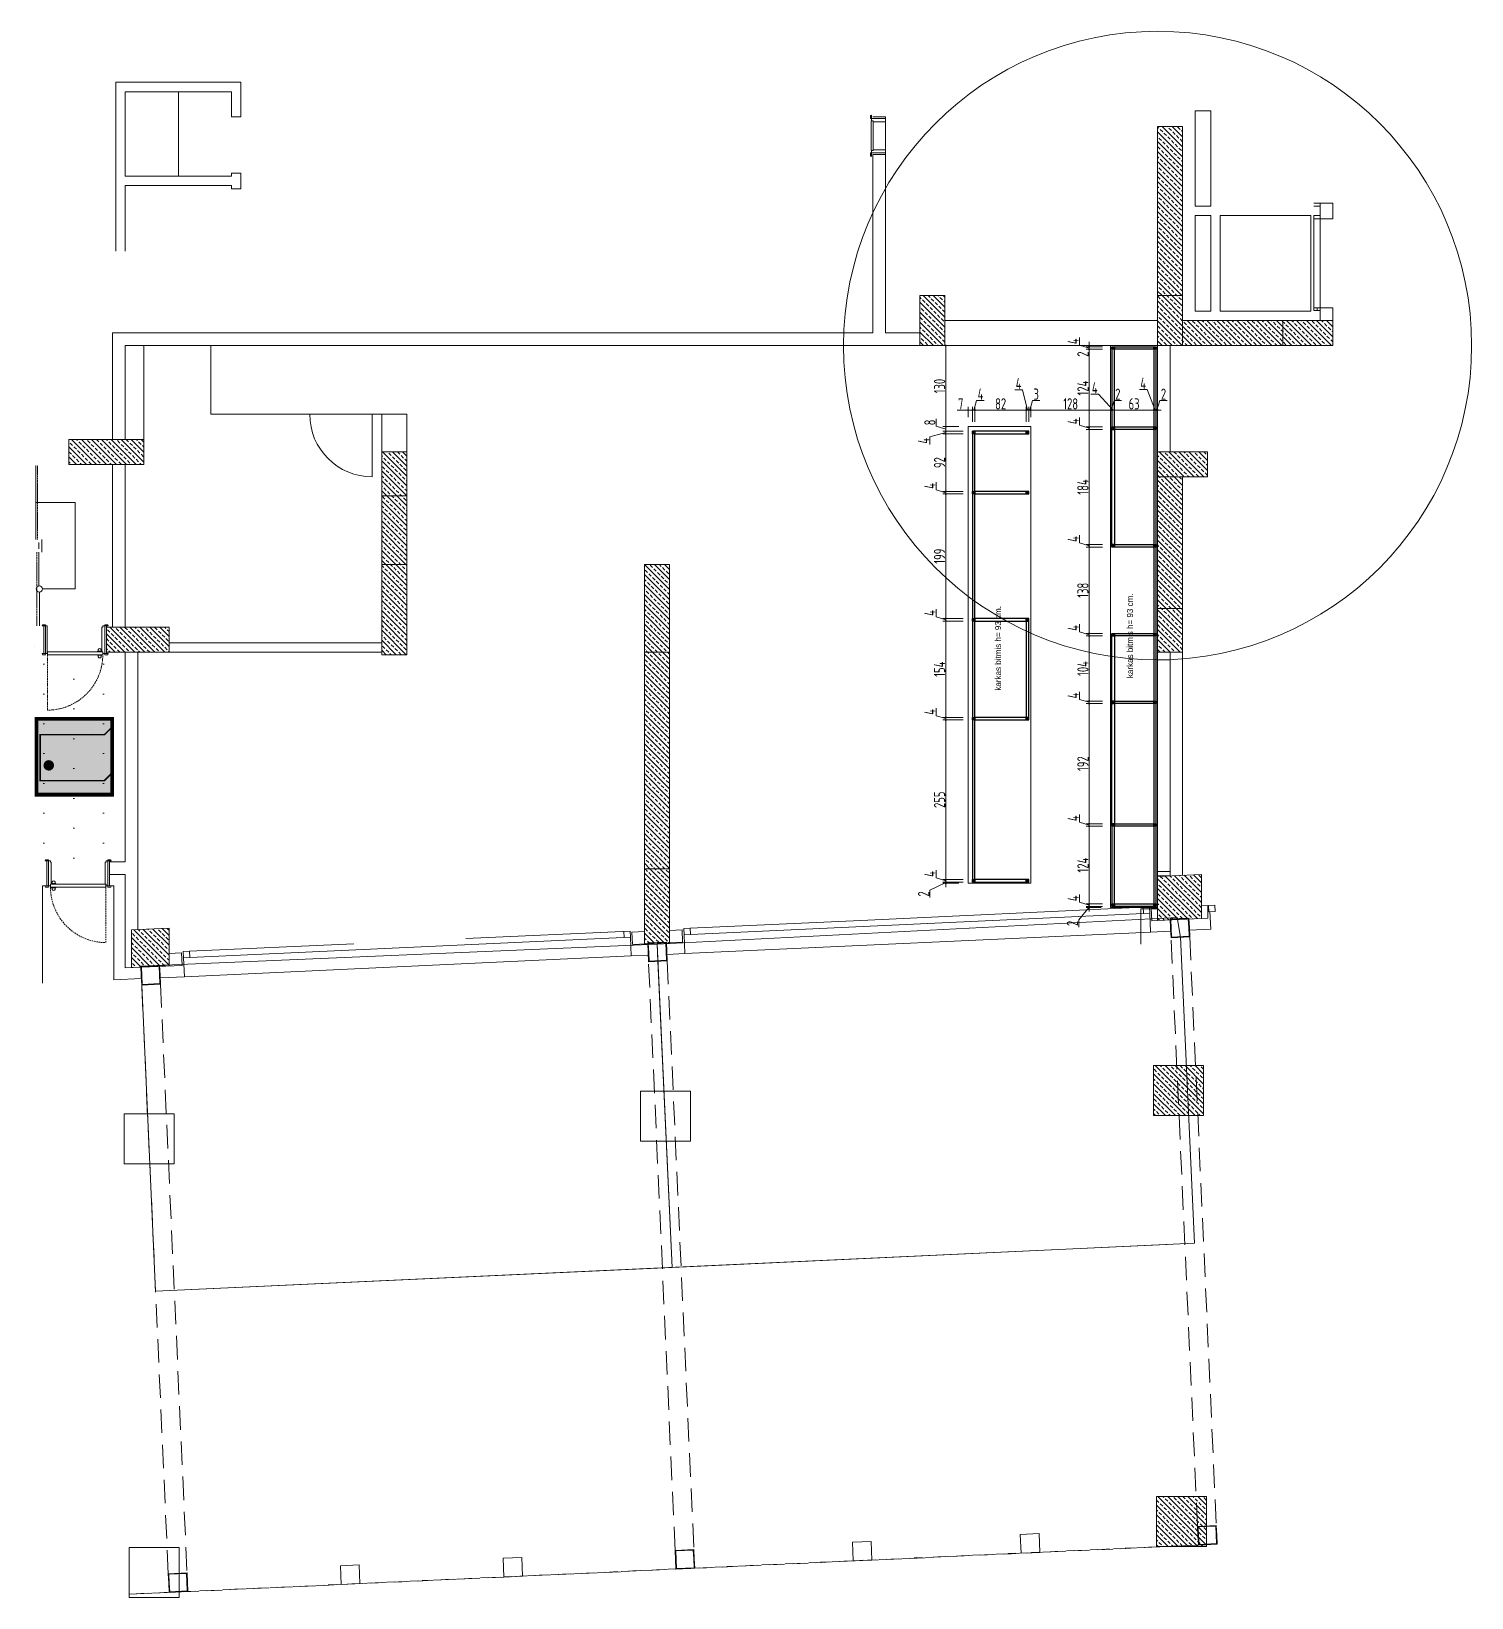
# Model space of a CAD drawing. Extents: x 309271 to 319232, y 6123 to 12941.
# Drawn here: x 309271 to 311573, y 10439 to 12941 of the extents above; entities that cross this region are included whole.
import ezdxf

# ---------------------------------------------------------------- set-up
doc = ezdxf.new("R2010")
doc.units = 0
doc.header["$LTSCALE"] = 25
doc.header["$MEASUREMENT"] = 0
doc.header["$PDSIZE"] = -500
doc.linetypes.add('DASHED', pattern=[0.75, 0.5, -0.25])
doc.linetypes.add('DUZ', pattern=[0])
doc.layers.get('0').update_dxf_attribs({"linetype": 'CONTINUOUS', "lineweight": 0})
doc.layers.get('DEFPOINTS').update_dxf_attribs({"linetype": 'CONTINUOUS', "lineweight": 0})
for name, color, linetype, lineweight in [('1-ASANSÖR', 6, 'DUZ', 0), ('Ar-DIM-INT', 2, 'CONTINUOUS', 0), ('ARK_AHŞAP', 45, 'CONTINUOUS', 15), ('DUVAR', 11, 'CONTINUOUS', 0), ('IMARSINIRI', 70, 'DUZ', 15), ('IZDUSUM', 130, 'DASHED', 18), ('MERD_IZDUSUM', 8, 'DASHED', 0), ('PLAN_KESIT_TAS', 222, 'CONTINUOUS', 18), ('t_dograma', 4, 'CONTINUOUS', 0), ('t_dograma_gorunus', 5, 'CONTINUOUS', 0), ('t_dograma_kst', 5, 'CONTINUOUS', 0), ('t_kolon_rev', 1, 'CONTINUOUS', 0), ('t_kolon_tarama_rev', 9, 'CONTINUOUS', 0), ('t_merdiven', 3, 'CONTINUOUS', 0), ('t_sıva', 7, 'CONTINUOUS', 0), ('TERAS', 2, 'CONTINUOUS', 0)]:
    doc.layers.add(name, color=color, linetype=linetype, lineweight=lineweight)
doc.layers.add('H Fire-Exit', color=7, linetype='CONTINUOUS', lineweight=0, true_color=0x008a00)
doc.layers.add('H MALL HATCH', color=7, linetype='CONTINUOUS', lineweight=0, true_color=0xfff4d1)
for name, color, linetype in [('Kıtc-002 Çizgi', 7, 'CONTINUOUS'), ('Kıtc-006 Yazı 001', 1, 'CONTINUOUS'), ('Kıtc-040 Detay', 7, 'CONTINUOUS')]:
    doc.layers.add(name, color=color, linetype=linetype)
doc.styles.add('DIM', font='dim', dxfattribs={"width": 0.8})
doc.dimstyles.new('mcv100 OLCU', dxfattribs={"dimtxt": 18, "dimasz": 3, "dimexe": 5, "dimexo": 15, "dimgap": 1, "dimtad": 1, "dimdec": 0, "dimzin": 9, "dimtxsty": 'DIM', "dimblk": 'DOT', "dimcen": 2.5, "dimclrd": 256, "dimclre": 256, "dimclrt": 256, "dimadec": 1, "dimazin": 1, "dimtfac": 1, "dimtdec": 0, "dimtmove": 0, "dimatfit": 3, "dimldrblk": 'DOT', "dimfxl": 1, "dimlwd": -1, "dimlwe": -1, "dimarcsym": 0})
pattern_1 = [(135, (94215.629, -583423.421), (-7.95495129, -7.95495129), []), (135, (94215.629, -583415.466), (-7.95495129, -7.95495129), [5.625, -2.8125])]

msp = doc.modelspace()

# ---------------------------------------------------------------- texts
at = {"layer": 'Kıtc-006 Yazı 001'}
for p in [(311032, 11907.7), (310821.2, 11887.6)]:
    msp.add_text('karkas bitmis h= 93 cm.', height=9.6, rotation=90, dxfattribs=at).set_placement(p)

# ---------------------------------------------------------------- blocks, each defined once
blk = doc.blocks.new('aa')
at = {"layer": 't_dograma_gorunus'}
for p, q in [((595367.5, -215161.4), (595368.5, -215161.4)), ((595367.5, -215168.4), (595367.5, -215161.4)), ((595374, -215161.4), (595373, -215161.4)), ((595374, -215168.4), (595374, -215161.4)), ((595367.5, -215168.4), (595368.5, -215168.4)), ((595374, -215168.4), (595373, -215168.4))]:
    blk.add_line(p, q, dxfattribs=at)
at = {"layer": 't_dograma_gorunus', "extrusion": (0, 0, -1)}
blk.add_ellipse((595365.8, -215164.9, -8664268082641.7), major_axis=(1.77, 1.77), ratio=1, start_param=1.570796, end_param=6.283185, dxfattribs=at)
at = {"layer": 't_dograma_gorunus'}
blk.add_ellipse((595375.8, -215164.9, -8664268082641.7), major_axis=(-1.77, 1.77), ratio=1, start_param=1.570796, end_param=6.283185, dxfattribs=at)
at = {"layer": 't_dograma_kst', "linetype": 'DASHED', "ltscale": 0.15}
blk.add_line((595368.5, -215081.4), (595279.9, -215081.4), dxfattribs=at)
at = {"layer": 't_dograma_kst'}
for p, q in [((595368.5, -215073.4), (595370.3, -215072.9)), ((595368.5, -215073.4), (595368.5, -215078.4)), ((595368.5, -215078.4), (595370.3, -215078.9)), ((595368.5, -215081.4), (595373, -215081.4)), ((595368.5, -215170), (595368.5, -215081.4)), ((595370.3, -215075.7), (595370.3, -215072.9)), ((595370.3, -215075.7), (595370.3, -215078.2)), ((595370.3, -215075.7), (595414.5, -215075.7)), ((595370.3, -215078.2), (595370.3, -215081.2)), ((595370.3, -215078.2), (595414.5, -215078.2)), ((595370.3, -215081.2), (595373, -215081.2)), ((595414.5, -215081.2), (595373, -215081.2)), ((595373, -215170), (595373, -215081.4)), ((595414.5, -215075.7), (595414.5, -215072.9)), ((595416.3, -215073.4), (595414.5, -215072.9)), ((595414.5, -215075.7), (595414.5, -215081.2)), ((595416.3, -215078.4), (595414.5, -215078.9)), ((595416.3, -215073.4), (595416.3, -215078.4)), ((595368.5, -215170), (595373, -215170)), ((595368.5, -215173), (595370.3, -215172.5)), ((595368.5, -215178), (595368.5, -215173)), ((595368.5, -215178), (595370.3, -215178.5)), ((595370.3, -215173.2), (595370.3, -215170.2)), ((595370.3, -215170.2), (595373, -215170.2)), ((595370.3, -215173.2), (595414.5, -215173.2)), ((595370.3, -215173.2), (595370.3, -215178.5)), ((595370.3, -215175.7), (595414.5, -215175.7)), ((595373, -215170.2), (595373, -215168.7)), ((595373, -215168.7), (595412.3, -215168.7)), ((595412.3, -215168.7), (595412.3, -215170.2)), ((595414.5, -215170.2), (595412.3, -215170.2)), ((595414.5, -215170.2), (595414.5, -215173.2)), ((595416.3, -215173), (595414.5, -215172.5)), ((595414.5, -215178.5), (595414.5, -215173.2)), ((595416.3, -215178), (595414.5, -215178.5)), ((595416.3, -215178), (595416.3, -215173))]:
    blk.add_line(p, q, dxfattribs=at)
at = {"layer": 't_dograma_kst', "linetype": 'DASHED', "ltscale": 0.15}
blk.add_arc((595368.4, -215081.5, -8664268082641.7), 88.5, 179.9508, 270.0492, dxfattribs=at)
blk = doc.blocks.new('zz')
at = {"layer": 't_dograma_gorunus'}
for p, q in [((594996.7, -215088), (594997.7, -215088)), ((594996.7, -215088), (594996.7, -215095)), ((595003.2, -215088), (595002.2, -215088)), ((595003.2, -215088), (595003.2, -215095)), ((594996.7, -215095), (594997.7, -215095)), ((595003.2, -215095), (595002.2, -215095))]:
    blk.add_line(p, q, dxfattribs=at)
blk.add_ellipse((594994.9, -215091.5, -1143.9), major_axis=(-1.77, 1.77), ratio=1, start_param=-1.570796, end_param=3.141593, dxfattribs=at)
at = {"layer": 't_dograma_gorunus', "extrusion": (0, 0, -1)}
blk.add_ellipse((595005, -215091.5, -1143.9), major_axis=(1.77, 1.77), ratio=1, start_param=-1.570796, end_param=3.141593, dxfattribs=at)
at = {"layer": 't_dograma_kst'}
for p, q in [((594997.7, -215078.4), (594999.5, -215077.9)), ((594997.7, -215078.4), (594997.7, -215083.4)), ((594997.7, -215083.4), (594999.5, -215083.9)), ((594997.7, -215086.4), (595002.2, -215086.4)), ((594997.7, -215086.4), (594997.7, -215175)), ((594999.5, -215083.2), (594999.5, -215077.9)), ((594999.5, -215080.7), (595039.5, -215080.7)), ((594999.5, -215083.2), (594999.5, -215086.2)), ((594999.5, -215083.2), (595039.5, -215083.2)), ((594999.5, -215086.2), (595002.2, -215086.2)), ((595002.2, -215086.2), (595002.2, -215087.7)), ((595002.2, -215086.4), (595002.2, -215175)), ((595002.2, -215087.7), (595037.3, -215087.7)), ((595017.5, -215080.7), (595037.5, -215080.7)), ((595039.5, -215086.2), (595037.3, -215086.2)), ((595037.3, -215087.7), (595037.3, -215086.2)), ((595039.5, -215077.9), (595039.5, -215083.2)), ((595041.3, -215078.4), (595039.5, -215077.9)), ((595039.5, -215086.2), (595039.5, -215083.2)), ((595041.3, -215083.4), (595039.5, -215083.9)), ((595041.3, -215078.4), (595041.3, -215083.4)), ((594997.7, -215175), (595002.2, -215175)), ((594997.7, -215178), (594999.5, -215177.5)), ((594997.7, -215183), (594997.7, -215178)), ((594997.7, -215183), (594999.5, -215183.5)), ((594999.5, -215178.2), (594999.5, -215175.2)), ((594999.5, -215175.2), (595002.2, -215175.2)), ((594999.5, -215180.7), (594999.5, -215178.2)), ((594999.5, -215178.2), (595039.5, -215178.2)), ((594999.5, -215180.7), (594999.5, -215183.5)), ((594999.5, -215180.7), (595039.5, -215180.7)), ((595002.2, -215175.2), (595002.2, -215173.7)), ((595002.2, -215173.7), (595037.3, -215173.7)), ((595017.5, -215180.7), (595037.5, -215180.7)), ((595037.3, -215173.7), (595037.3, -215175.2)), ((595039.5, -215175.2), (595037.3, -215175.2)), ((595039.5, -215175.2), (595039.5, -215178.2)), ((595041.3, -215178), (595039.5, -215177.5)), ((595039.5, -215180.7), (595039.5, -215178.2)), ((595039.5, -215180.7), (595039.5, -215183.5)), ((595041.3, -215183), (595039.5, -215183.5)), ((595041.3, -215183), (595041.3, -215178))]:
    blk.add_line(p, q, dxfattribs=at)
at = {"layer": 't_dograma_kst', "linetype": 'DASHED', "ltscale": 0.2}
blk.add_line((594997.7, -215175), (594909.1, -215175), dxfattribs=at)
blk.add_arc((594997.6, -215174.9, -1143.9), 88.5, 89.9508, 180.0492, dxfattribs=at)
blk = doc.blocks.new('YANGIN KAÇIŞ')
at = {"layer": 'H Fire-Exit'}
h = blk.add_hatch(color=256, dxfattribs=at)
h.dxf.hatch_style = 1
h.paths.add_polyline_path([(51194.6, 62025.1), (51073.5, 62025.1), (51073.5, 61904.1), (51194.6, 61904.1)])
h.paths.add_polyline_path([(51169.3, 61943.8), (51171.5, 61943.8, -1), (51171.5, 61934.9), (51169.3, 61934.9), (51169.3, 61916.7), (51179.7, 61906.1), (51106.5, 61906.1), (51095.9, 61916.7), (51095.9, 62019.3), (51169.3, 62019.3)], flags=16)
h.paths.add_polyline_path([(51111.8, 62005.6, -1), (51128.7, 62005.6, -1)], flags=0)
h = blk.add_hatch(color=256, dxfattribs=at)
h.dxf.hatch_style = 1
h.paths.add_polyline_path([(51169.3, 62019.3), (51095.9, 62019.3), (51095.9, 61977.3), (51106.9, 61977.3), (51117.5, 61991.9, -0.229822), (51123.9, 61995.3), (51150.7, 61995.3, -0.261734), (51155.3, 61992.7), (51165.1, 61976.6, -0.330898), (51164.7, 61972.5, -0.228292), (51161.4, 61971.2, -0.18991), (51158.2, 61972.7), (51150.1, 61986.4), (51138.4, 61986.4), (51145.9, 61971.5, -0.090287), (51149, 61960.9, -0.008139), (51150.5, 61943.8), (51169.3, 61943.8)])
h.paths.add_polyline_path([(51111.8, 62005.6, -1), (51128.7, 62005.6, -1)], flags=16)
at = {"layer": 'H Fire-Exit', "true_color": 0xffffff}
h = blk.add_hatch(color=7, dxfattribs=at)
h.dxf.hatch_style = 1
h.paths.add_polyline_path([(51128.7, 62005.6, 1), (51111.8, 62005.6, 1)])
h = blk.add_hatch(color=7, dxfattribs=at)
h.dxf.hatch_style = 1
edge = h.paths.add_edge_path()
edge.add_line((51138.4, 61986.4), (51150.1, 61986.4))
edge.add_line((51150.1, 61986.4), (51158.2, 61972.7))
edge.add_arc((51161.7, 61976), 4.84, 223.4221, 266.4341)
edge.add_arc((51161.7, 61975.2), 4.02, 266.4341, 317.8731)
edge.add_arc((51162.1, 61974.8), 3.41, 317.8731, 391.1101)
edge.add_line((51165.1, 61976.6), (51155.3, 61992.7))
edge.add_arc((51150.7, 61989.9), 5.41, 31.3311, 90)
edge.add_line((51150.7, 61995.3), (51123.9, 61995.3))
edge.add_arc((51124.2, 61987), 8.3, 92.219, 143.9914)
edge.add_line((51117.5, 61991.9), (51106.9, 61977.3))
edge.add_line((51106.9, 61977.3), (51095.9, 61977.3))
edge.add_line((51095.9, 61977.3), (51095.9, 61969.5))
edge.add_line((51095.9, 61969.5), (51109.2, 61969.5))
edge.add_arc((51106.9, 61977.5), 8.34, 286.6483, 324.2627)
edge.add_line((51113.6, 61972.6), (51119.4, 61980.6))
edge.add_line((51119.4, 61980.6), (51127.8, 61964.3))
edge.add_line((51127.8, 61964.3), (51110.5, 61927.1))
edge.add_arc((51115.4, 61925.6), 5.17, 163.2714, 333.7123)
edge.add_line((51120, 61923.3), (51137.1, 61957.9))
edge.add_line((51137.1, 61957.9), (51140.4, 61938.8))
edge.add_arc((51144.5, 61939), 4.11, 182.3687, 270)
edge.add_line((51144.5, 61934.9), (51171.5, 61934.9))
edge.add_arc((51171.4, 61939.3), 4.44, 271.5611, 448.4389)
edge.add_line((51171.5, 61943.8), (51150.5, 61943.8))
edge.add_arc((50625.5, 61905.2), 526.5, 4.1983, 6.0636)
edge.add_arc((51118.3, 61957.6), 30.9, 6.0636, 26.7)
edge.add_line((51145.9, 61971.5), (51138.4, 61986.4))
at = {"layer": 'H Fire-Exit'}
h = blk.add_hatch(color=256, dxfattribs=at)
h.dxf.hatch_style = 1
h.paths.add_polyline_path([(51169.3, 61934.9), (51144.5, 61934.9, -0.402156), (51140.4, 61938.8), (51137.1, 61957.9), (51120, 61923.3, -0.919877), (51110.5, 61927.1), (51127.8, 61964.3), (51119.4, 61980.6), (51113.6, 61972.6, -0.165613), (51109.2, 61969.5), (51095.9, 61969.5), (51095.9, 61916.7), (51106.5, 61906.1), (51179.7, 61906.1), (51169.3, 61916.7)])
at = {"layer": 'H Fire-Exit', "color": 0, "const_width": 6.05}
blk.add_lwpolyline([(51073.5, 62025.1), (51194.6, 62025.1), (51194.6, 61904.1), (51073.5, 61904.1)], close=True, dxfattribs=at)
at = {"layer": 'H Fire-Exit', "color": 7, "true_color": 0xffffff, "const_width": 2.42}
blk.add_lwpolyline([(51095.9, 61916.7), (51095.9, 62019.3), (51169.3, 62019.3), (51169.3, 61916.7), (51179.7, 61906.1), (51106.5, 61906.1)], close=True, dxfattribs=at)
blk = doc.blocks.new('A$C14D17327')
at = {"layer": 'Kıtc-002 Çizgi', "color": 1, "elevation": 0}
blk.add_lwpolyline([(0, 4), (4, 4), (4, 0), (0, 0)], close=True, dxfattribs=at)
for points in [[(0, 4), (4, 0)], [(0, 0), (4, 4)]]:
    blk.add_lwpolyline(points, dxfattribs=at)
blk = doc.blocks.new('_Dot')
at = {"color": 0, "linetype": 'ByBlock', "lineweight": -2}
blk.add_line((-0.5, 0), (-1, 0), dxfattribs=at)
at = {"color": 0, "linetype": 'ByBlock', "const_width": 0.5}
blk.add_lwpolyline([(-0.25, 0, 1), (0.25, 0, 1)], format="xyb", close=True, dxfattribs=at)
blk = doc.blocks.new('*D155')
at = {"ltscale": 0.1, "transparency": 16777216}
for p, q in [((310753.5, 12439), (310727.9, 12439)), ((310732.9, 12436), (310732.9, 12312.4)), ((310753.5, 12309.4), (310727.9, 12309.4))]:
    blk.add_line(p, q, dxfattribs=at)
at = {"layer": 'DEFPOINTS', "color": 0, "ltscale": 0.1, "transparency": 16777216}
for p in [(310768.5, 12439), (310732.9, 12309.4), (310768.5, 12309.4)]:
    blk.add_point(p, dxfattribs=at)
at = {"ltscale": 0.1, "transparency": 16777216, "xscale": 3, "yscale": 3, "zscale": 3}
for p, rotation in [((310732.9, 12439), 90), ((310732.9, 12309.4), 270)]:
    blk.add_blockref('_Dot', p, dxfattribs=dict(at, rotation=rotation))
at = {"ltscale": 0.1, "transparency": 16777216, "insert": (310722.9, 12374.2), "char_height": 18, "attachment_point": 5, "rotation": 90, "style": 'DIM'}
blk.add_mtext('130', dxfattribs=at)
blk = doc.blocks.new('*D156')
at = {"ltscale": 0.1, "transparency": 16777216}
for p, q in [((310717.4, 12310.3), (310717.4, 12321.9)), ((310732.9, 12312.4), (310732.9, 12315.4)), ((310732.9, 12305.6), (310717.4, 12310.3)), ((310753.5, 12309.4), (310727.9, 12309.4)), ((310760.5, 12301.9), (310727.9, 12301.9)), ((310732.9, 12309.4), (310732.9, 12301.9)), ((310732.9, 12309.4), (310732.9, 12301.9)), ((310732.9, 12298.9), (310732.9, 12295.9))]:
    blk.add_line(p, q, dxfattribs=at)
at = {"layer": 'DEFPOINTS', "color": 0, "ltscale": 0.1, "transparency": 16777216}
for p in [(310732.9, 12301.9), (310768.5, 12309.4), (310775.5, 12301.9)]:
    blk.add_point(p, dxfattribs=at)
at = {"ltscale": 0.1, "transparency": 16777216, "xscale": 3, "yscale": 3, "zscale": 3}
for p, rotation in [((310732.9, 12309.4), 270), ((310732.9, 12301.9), 90)]:
    blk.add_blockref('_Dot', p, dxfattribs=dict(at, rotation=rotation))
at = {"ltscale": 0.1, "transparency": 16777216, "insert": (310707.4, 12316.1), "char_height": 18, "attachment_point": 5, "rotation": 90, "style": 'DIM'}
blk.add_mtext('8', dxfattribs=at)
blk = doc.blocks.new('*D157')
at = {"ltscale": 0.1, "transparency": 16777216}
for p, q in [((310732.9, 12299.9), (310707.4, 12292.9)), ((310707.4, 12292.9), (310707.4, 12280.6)), ((310760.5, 12301.9), (310727.9, 12301.9)), ((310760.5, 12297.9), (310727.9, 12297.9)), ((310732.9, 12304.9), (310732.9, 12307.9)), ((310732.9, 12301.9), (310732.9, 12297.9)), ((310732.9, 12301.9), (310732.9, 12297.9)), ((310732.9, 12294.9), (310732.9, 12291.9))]:
    blk.add_line(p, q, dxfattribs=at)
at = {"layer": 'DEFPOINTS', "color": 0, "ltscale": 0.1, "transparency": 16777216}
for p in [(310732.9, 12297.9), (310775.5, 12301.9), (310775.5, 12297.9)]:
    blk.add_point(p, dxfattribs=at)
at = {"ltscale": 0.1, "transparency": 16777216, "xscale": 3, "yscale": 3, "zscale": 3}
for p, rotation in [((310732.9, 12301.9), 270), ((310732.9, 12297.9), 90)]:
    blk.add_blockref('_Dot', p, dxfattribs=dict(at, rotation=rotation))
at = {"ltscale": 0.1, "transparency": 16777216, "insert": (310697.4, 12286.8), "char_height": 18, "attachment_point": 5, "rotation": 90, "style": 'DIM'}
blk.add_mtext('4', dxfattribs=at)
blk = doc.blocks.new('*D158')
at = {"ltscale": 0.1, "transparency": 16777216}
for p, q in [((310760.5, 12297.9), (310727.9, 12297.9)), ((310732.9, 12294.9), (310732.9, 12208.9)), ((310760.5, 12205.9), (310727.9, 12205.9))]:
    blk.add_line(p, q, dxfattribs=at)
at = {"layer": 'DEFPOINTS', "color": 0, "ltscale": 0.1, "transparency": 16777216}
for p in [(310775.5, 12297.9), (310732.9, 12205.9), (310775.5, 12205.9)]:
    blk.add_point(p, dxfattribs=at)
at = {"ltscale": 0.1, "transparency": 16777216, "xscale": 3, "yscale": 3, "zscale": 3}
for p, rotation in [((310732.9, 12297.9), 90), ((310732.9, 12205.9), 270)]:
    blk.add_blockref('_Dot', p, dxfattribs=dict(at, rotation=rotation))
at = {"ltscale": 0.1, "transparency": 16777216, "insert": (310722.9, 12251.9), "char_height": 18, "attachment_point": 5, "rotation": 90, "style": 'DIM'}
blk.add_mtext('92', dxfattribs=at)
blk = doc.blocks.new('*D167')
at = {"ltscale": 0.1, "transparency": 16777216}
for p, q in [((310717.4, 12208.5), (310717.4, 12220.8)), ((310732.9, 12208.9), (310732.9, 12211.9)), ((310732.9, 12203.9), (310717.4, 12208.5)), ((310760.5, 12205.9), (310727.9, 12205.9)), ((310760.5, 12201.9), (310727.9, 12201.9)), ((310732.9, 12205.9), (310732.9, 12201.9)), ((310732.9, 12205.9), (310732.9, 12201.9)), ((310732.9, 12198.9), (310732.9, 12195.9))]:
    blk.add_line(p, q, dxfattribs=at)
at = {"layer": 'DEFPOINTS', "color": 0, "ltscale": 0.1, "transparency": 16777216}
for p in [(310732.9, 12201.9), (310775.5, 12205.9), (310775.5, 12201.9)]:
    blk.add_point(p, dxfattribs=at)
at = {"ltscale": 0.1, "transparency": 16777216, "xscale": 3, "yscale": 3, "zscale": 3}
for p, rotation in [((310732.9, 12205.9), 270), ((310732.9, 12201.9), 90)]:
    blk.add_blockref('_Dot', p, dxfattribs=dict(at, rotation=rotation))
at = {"ltscale": 0.1, "transparency": 16777216, "insert": (310707.4, 12214.7), "char_height": 18, "attachment_point": 5, "rotation": 90, "style": 'DIM'}
blk.add_mtext('4', dxfattribs=at)
blk = doc.blocks.new('*D168')
at = {"ltscale": 0.1, "transparency": 16777216}
for p, q in [((310760.5, 12201.9), (310727.9, 12201.9)), ((310732.9, 12198.9), (310732.9, 12005.9)), ((310760.5, 12002.9), (310727.9, 12002.9))]:
    blk.add_line(p, q, dxfattribs=at)
at = {"layer": 'DEFPOINTS', "color": 0, "ltscale": 0.1, "transparency": 16777216}
for p in [(310775.5, 12201.9), (310732.9, 12002.9), (310775.5, 12002.9)]:
    blk.add_point(p, dxfattribs=at)
at = {"ltscale": 0.1, "transparency": 16777216, "xscale": 3, "yscale": 3, "zscale": 3}
for p, rotation in [((310732.9, 12201.9), 90), ((310732.9, 12002.9), 270)]:
    blk.add_blockref('_Dot', p, dxfattribs=dict(at, rotation=rotation))
at = {"ltscale": 0.1, "transparency": 16777216, "insert": (310722.9, 12102.4), "char_height": 18, "attachment_point": 5, "rotation": 90, "style": 'DIM'}
blk.add_mtext('199', dxfattribs=at)
blk = doc.blocks.new('*D169')
at = {"ltscale": 0.1, "transparency": 16777216}
for p, q in [((310717.4, 12005.5), (310717.4, 12017.8)), ((310732.9, 12000.9), (310717.4, 12005.5)), ((310760.5, 12002.9), (310727.9, 12002.9)), ((310760.5, 11998.9), (310727.9, 11998.9)), ((310732.9, 12005.9), (310732.9, 12008.9)), ((310732.9, 12002.9), (310732.9, 11998.9)), ((310732.9, 12002.9), (310732.9, 11998.9)), ((310732.9, 11995.9), (310732.9, 11992.9))]:
    blk.add_line(p, q, dxfattribs=at)
at = {"layer": 'DEFPOINTS', "color": 0, "ltscale": 0.1, "transparency": 16777216}
for p in [(310732.9, 11998.9), (310775.5, 12002.9), (310775.5, 11998.9)]:
    blk.add_point(p, dxfattribs=at)
at = {"ltscale": 0.1, "transparency": 16777216, "xscale": 3, "yscale": 3, "zscale": 3}
for p, rotation in [((310732.9, 12002.9), 270), ((310732.9, 11998.9), 90)]:
    blk.add_blockref('_Dot', p, dxfattribs=dict(at, rotation=rotation))
at = {"ltscale": 0.1, "transparency": 16777216, "insert": (310707.4, 12011.7), "char_height": 18, "attachment_point": 5, "rotation": 90, "style": 'DIM'}
blk.add_mtext('4', dxfattribs=at)
blk = doc.blocks.new('*D170')
at = {"ltscale": 0.1, "transparency": 16777216}
for p, q in [((310760.5, 11998.9), (310727.9, 11998.9)), ((310732.9, 11995.9), (310732.9, 11847.9)), ((310760.5, 11844.9), (310727.9, 11844.9))]:
    blk.add_line(p, q, dxfattribs=at)
at = {"layer": 'DEFPOINTS', "color": 0, "ltscale": 0.1, "transparency": 16777216}
for p in [(310775.5, 11998.9), (310732.9, 11844.9), (310775.5, 11844.9)]:
    blk.add_point(p, dxfattribs=at)
at = {"ltscale": 0.1, "transparency": 16777216, "xscale": 3, "yscale": 3, "zscale": 3}
for p, rotation in [((310732.9, 11998.9), 90), ((310732.9, 11844.9), 270)]:
    blk.add_blockref('_Dot', p, dxfattribs=dict(at, rotation=rotation))
at = {"ltscale": 0.1, "transparency": 16777216, "insert": (310722.9, 11921.9), "char_height": 18, "attachment_point": 5, "rotation": 90, "style": 'DIM'}
blk.add_mtext('154', dxfattribs=at)
blk = doc.blocks.new('*D171')
at = {"ltscale": 0.1, "transparency": 16777216}
for p, q in [((310717.4, 11847.5), (310717.4, 11859.8)), ((310732.9, 11842.9), (310717.4, 11847.5)), ((310760.5, 11844.9), (310727.9, 11844.9)), ((310760.5, 11840.9), (310727.9, 11840.9)), ((310732.9, 11847.9), (310732.9, 11850.9)), ((310732.9, 11844.9), (310732.9, 11840.9)), ((310732.9, 11844.9), (310732.9, 11840.9)), ((310732.9, 11837.9), (310732.9, 11834.9))]:
    blk.add_line(p, q, dxfattribs=at)
at = {"layer": 'DEFPOINTS', "color": 0, "ltscale": 0.1, "transparency": 16777216}
for p in [(310732.9, 11840.9), (310775.5, 11844.9), (310775.5, 11840.9)]:
    blk.add_point(p, dxfattribs=at)
at = {"ltscale": 0.1, "transparency": 16777216, "xscale": 3, "yscale": 3, "zscale": 3}
for p, rotation in [((310732.9, 11844.9), 270), ((310732.9, 11840.9), 90)]:
    blk.add_blockref('_Dot', p, dxfattribs=dict(at, rotation=rotation))
at = {"ltscale": 0.1, "transparency": 16777216, "insert": (310707.4, 11853.7), "char_height": 18, "attachment_point": 5, "rotation": 90, "style": 'DIM'}
blk.add_mtext('4', dxfattribs=at)
blk = doc.blocks.new('*D172')
at = {"ltscale": 0.1, "transparency": 16777216}
for p, q in [((310760.5, 11840.9), (310727.9, 11840.9)), ((310732.9, 11837.9), (310732.9, 11588.9)), ((310760.5, 11585.9), (310727.9, 11585.9))]:
    blk.add_line(p, q, dxfattribs=at)
at = {"layer": 'DEFPOINTS', "color": 0, "ltscale": 0.1, "transparency": 16777216}
for p in [(310775.5, 11840.9), (310732.9, 11585.9), (310775.5, 11585.9)]:
    blk.add_point(p, dxfattribs=at)
at = {"ltscale": 0.1, "transparency": 16777216, "xscale": 3, "yscale": 3, "zscale": 3}
for p, rotation in [((310732.9, 11840.9), 90), ((310732.9, 11585.9), 270)]:
    blk.add_blockref('_Dot', p, dxfattribs=dict(at, rotation=rotation))
at = {"ltscale": 0.1, "transparency": 16777216, "insert": (310722.9, 11713.4), "char_height": 18, "attachment_point": 5, "rotation": 90, "style": 'DIM'}
blk.add_mtext('255', dxfattribs=at)
blk = doc.blocks.new('*D173')
at = {"ltscale": 0.1, "transparency": 16777216}
for p, q in [((310717.4, 11588.5), (310717.4, 11600.8)), ((310732.9, 11583.9), (310717.4, 11588.5)), ((310760.5, 11585.9), (310727.9, 11585.9)), ((310732.9, 11588.9), (310732.9, 11591.9)), ((310732.9, 11585.9), (310732.9, 11581.9)), ((310732.9, 11585.9), (310732.9, 11581.9)), ((310760.5, 11581.9), (310727.9, 11581.9)), ((310732.9, 11578.9), (310732.9, 11575.9))]:
    blk.add_line(p, q, dxfattribs=at)
at = {"layer": 'DEFPOINTS', "color": 0, "ltscale": 0.1, "transparency": 16777216}
for p in [(310775.5, 11585.9), (310732.9, 11581.9), (310775.5, 11581.9)]:
    blk.add_point(p, dxfattribs=at)
at = {"ltscale": 0.1, "transparency": 16777216, "xscale": 3, "yscale": 3, "zscale": 3}
for p, rotation in [((310732.9, 11585.9), 270), ((310732.9, 11581.9), 90)]:
    blk.add_blockref('_Dot', p, dxfattribs=dict(at, rotation=rotation))
at = {"ltscale": 0.1, "transparency": 16777216, "insert": (310707.4, 11594.7), "char_height": 18, "attachment_point": 5, "rotation": 90, "style": 'DIM'}
blk.add_mtext('4', dxfattribs=at)
blk = doc.blocks.new('*D174')
at = {"ltscale": 0.1, "transparency": 16777216}
for p, q in [((310732.9, 11584.9), (310732.9, 11587.9)), ((310732.9, 11580.9), (310707.4, 11568.7)), ((310707.4, 11568.7), (310707.4, 11557.1)), ((310760.5, 11581.9), (310727.9, 11581.9)), ((310753.5, 11579.9), (310727.9, 11579.9)), ((310732.9, 11581.9), (310732.9, 11579.9)), ((310732.9, 11581.9), (310732.9, 11579.9)), ((310732.9, 11576.9), (310732.9, 11573.9))]:
    blk.add_line(p, q, dxfattribs=at)
at = {"layer": 'DEFPOINTS', "color": 0, "ltscale": 0.1, "transparency": 16777216}
for p in [(310732.9, 11579.9), (310768.5, 11579.9), (310775.5, 11581.9)]:
    blk.add_point(p, dxfattribs=at)
at = {"ltscale": 0.1, "transparency": 16777216, "xscale": 3, "yscale": 3, "zscale": 3}
for p, rotation in [((310732.9, 11581.9), 270), ((310732.9, 11579.9), 90)]:
    blk.add_blockref('_Dot', p, dxfattribs=dict(at, rotation=rotation))
at = {"ltscale": 0.1, "transparency": 16777216, "insert": (310697.4, 11562.9), "char_height": 18, "attachment_point": 5, "rotation": 90, "style": 'DIM'}
blk.add_mtext('2', dxfattribs=at)
blk = doc.blocks.new('*D175')
at = {"ltscale": 0.1, "transparency": 16777216}
for p, q in [((310768.5, 12324.4), (310768.5, 12340.8)), ((310775.5, 12316.9), (310775.5, 12340.8)), ((310765.5, 12335.8), (310750.9, 12335.8)), ((310775.5, 12335.8), (310768.5, 12335.8)), ((310778.5, 12335.8), (310781.5, 12335.8))]:
    blk.add_line(p, q, dxfattribs=at)
at = {"layer": 'DEFPOINTS', "color": 0, "ltscale": 0.1, "transparency": 16777216}
for p in [(310775.5, 12335.8), (310768.5, 12309.4), (310775.5, 12301.9)]:
    blk.add_point(p, dxfattribs=at)
at = {"ltscale": 0.1, "transparency": 16777216, "xscale": 3, "yscale": 3, "zscale": 3}
blk.add_blockref('_Dot', (310768.5, 12335.8), dxfattribs=at)
at = {"ltscale": 0.1, "transparency": 16777216, "xscale": 3, "yscale": 3, "zscale": 3, "rotation": 180}
blk.add_blockref('_Dot', (310775.5, 12335.8), dxfattribs=at)
at = {"ltscale": 0.1, "transparency": 16777216, "insert": (310756.7, 12345.8), "char_height": 18, "attachment_point": 5, "style": 'DIM'}
blk.add_mtext('7', dxfattribs=at)
blk = doc.blocks.new('*D176')
at = {"ltscale": 0.1, "transparency": 16777216}
for p, q in [((310775.5, 12316.9), (310775.5, 12340.8)), ((310777.5, 12335.8), (310782.1, 12351.3)), ((310779.5, 12316.9), (310779.5, 12340.8)), ((310782.1, 12351.3), (310794.4, 12351.3)), ((310772.5, 12335.8), (310769.5, 12335.8)), ((310775.5, 12335.8), (310779.5, 12335.8)), ((310775.5, 12335.8), (310779.5, 12335.8)), ((310782.5, 12335.8), (310785.5, 12335.8))]:
    blk.add_line(p, q, dxfattribs=at)
at = {"layer": 'DEFPOINTS', "color": 0, "ltscale": 0.1, "transparency": 16777216}
for p in [(310779.5, 12335.8), (310775.5, 12301.9), (310779.5, 12301.9)]:
    blk.add_point(p, dxfattribs=at)
at = {"ltscale": 0.1, "transparency": 16777216, "xscale": 3, "yscale": 3, "zscale": 3}
blk.add_blockref('_Dot', (310775.5, 12335.8), dxfattribs=at)
at = {"ltscale": 0.1, "transparency": 16777216, "xscale": 3, "yscale": 3, "zscale": 3, "rotation": 180}
blk.add_blockref('_Dot', (310779.5, 12335.8), dxfattribs=at)
at = {"ltscale": 0.1, "transparency": 16777216, "insert": (310788.3, 12361.3), "char_height": 18, "attachment_point": 5, "style": 'DIM'}
blk.add_mtext('4', dxfattribs=at)
blk = doc.blocks.new('*D177')
at = {"ltscale": 0.1, "transparency": 16777216}
for p, q in [((310779.5, 12316.9), (310779.5, 12340.8)), ((310861.5, 12316.9), (310861.5, 12340.8)), ((310782.5, 12335.8), (310858.5, 12335.8))]:
    blk.add_line(p, q, dxfattribs=at)
at = {"layer": 'DEFPOINTS', "color": 0, "ltscale": 0.1, "transparency": 16777216}
for p in [(310861.5, 12335.8), (310779.5, 12301.9), (310861.5, 12301.9)]:
    blk.add_point(p, dxfattribs=at)
at = {"ltscale": 0.1, "transparency": 16777216, "xscale": 3, "yscale": 3, "zscale": 3, "rotation": 180}
blk.add_blockref('_Dot', (310779.5, 12335.8), dxfattribs=at)
at = {"ltscale": 0.1, "transparency": 16777216, "xscale": 3, "yscale": 3, "zscale": 3}
blk.add_blockref('_Dot', (310861.5, 12335.8), dxfattribs=at)
at = {"ltscale": 0.1, "transparency": 16777216, "insert": (310820.5, 12345.8), "char_height": 18, "attachment_point": 5, "style": 'DIM'}
blk.add_mtext('82', dxfattribs=at)
blk = doc.blocks.new('*D178')
at = {"ltscale": 0.1, "transparency": 16777216}
for p, q in [((310855.4, 12368.2), (310843.1, 12368.2)), ((310863.5, 12335.8), (310855.4, 12368.2)), ((310861.5, 12316.9), (310861.5, 12340.8)), ((310865.5, 12316.9), (310865.5, 12340.8)), ((310858.5, 12335.8), (310855.5, 12335.8)), ((310861.5, 12335.8), (310865.5, 12335.8)), ((310861.5, 12335.8), (310865.5, 12335.8)), ((310868.5, 12335.8), (310871.5, 12335.8))]:
    blk.add_line(p, q, dxfattribs=at)
at = {"layer": 'DEFPOINTS', "color": 0, "ltscale": 0.1, "transparency": 16777216}
for p in [(310865.5, 12335.8), (310861.5, 12301.9), (310865.5, 12301.9)]:
    blk.add_point(p, dxfattribs=at)
at = {"ltscale": 0.1, "transparency": 16777216, "xscale": 3, "yscale": 3, "zscale": 3}
blk.add_blockref('_Dot', (310861.5, 12335.8), dxfattribs=at)
at = {"ltscale": 0.1, "transparency": 16777216, "xscale": 3, "yscale": 3, "zscale": 3, "rotation": 180}
blk.add_blockref('_Dot', (310865.5, 12335.8), dxfattribs=at)
at = {"ltscale": 0.1, "transparency": 16777216, "insert": (310849.2, 12378.2), "char_height": 18, "attachment_point": 5, "style": 'DIM'}
blk.add_mtext('4', dxfattribs=at)
blk = doc.blocks.new('*D179')
at = {"ltscale": 0.1, "transparency": 16777216}
for p, q in [((310865.5, 12316.9), (310865.5, 12340.8)), ((310867, 12335.8), (310871.6, 12351.3)), ((310868.5, 12324.4), (310868.5, 12340.8)), ((310871.6, 12351.3), (310883.2, 12351.3)), ((310862.5, 12335.8), (310859.5, 12335.8)), ((310865.5, 12335.8), (310868.5, 12335.8)), ((310865.5, 12335.8), (310868.5, 12335.8)), ((310871.5, 12335.8), (310874.5, 12335.8))]:
    blk.add_line(p, q, dxfattribs=at)
at = {"layer": 'DEFPOINTS', "color": 0, "ltscale": 0.1, "transparency": 16777216}
for p in [(310868.5, 12335.8), (310865.5, 12301.9), (310868.5, 12309.4)]:
    blk.add_point(p, dxfattribs=at)
at = {"ltscale": 0.1, "transparency": 16777216, "xscale": 3, "yscale": 3, "zscale": 3}
blk.add_blockref('_Dot', (310865.5, 12335.8), dxfattribs=at)
at = {"ltscale": 0.1, "transparency": 16777216, "xscale": 3, "yscale": 3, "zscale": 3, "rotation": 180}
blk.add_blockref('_Dot', (310868.5, 12335.8), dxfattribs=at)
at = {"ltscale": 0.1, "transparency": 16777216, "insert": (310877.4, 12361.3), "char_height": 18, "attachment_point": 5, "style": 'DIM'}
blk.add_mtext('3', dxfattribs=at)
blk = doc.blocks.new('*D180')
at = {"ltscale": 0.1, "transparency": 16777216}
for p, q in [((310868.5, 12324.4), (310868.5, 12340.8)), ((310996.3, 12322), (310996.3, 12340.8)), ((310871.5, 12335.8), (310993.3, 12335.8))]:
    blk.add_line(p, q, dxfattribs=at)
at = {"layer": 'DEFPOINTS', "color": 0, "ltscale": 0.1, "transparency": 16777216}
for p in [(310996.3, 12335.8), (310868.5, 12309.4), (310996.3, 12307)]:
    blk.add_point(p, dxfattribs=at)
at = {"ltscale": 0.1, "transparency": 16777216, "xscale": 3, "yscale": 3, "zscale": 3, "rotation": 180}
blk.add_blockref('_Dot', (310868.5, 12335.8), dxfattribs=at)
at = {"ltscale": 0.1, "transparency": 16777216, "xscale": 3, "yscale": 3, "zscale": 3}
blk.add_blockref('_Dot', (310996.3, 12335.8), dxfattribs=at)
at = {"ltscale": 0.1, "transparency": 16777216, "insert": (310932.4, 12345.8), "char_height": 18, "attachment_point": 5, "style": 'DIM'}
blk.add_mtext('128', dxfattribs=at)
blk = doc.blocks.new('*D181')
at = {"ltscale": 0.1, "transparency": 16777216}
for p, q in [((310996.3, 12322), (310996.3, 12340.8)), ((310997.3, 12335.8), (311002, 12351.3)), ((310998.3, 12324), (310998.3, 12340.8)), ((311002, 12351.3), (311013.6, 12351.3)), ((310993.3, 12335.8), (310990.3, 12335.8)), ((310996.3, 12335.8), (310998.3, 12335.8)), ((310996.3, 12335.8), (310998.3, 12335.8)), ((311001.3, 12335.8), (311004.3, 12335.8))]:
    blk.add_line(p, q, dxfattribs=at)
at = {"layer": 'DEFPOINTS', "color": 0, "ltscale": 0.1, "transparency": 16777216}
for p in [(310998.3, 12335.8), (310996.3, 12307), (310998.3, 12309)]:
    blk.add_point(p, dxfattribs=at)
at = {"ltscale": 0.1, "transparency": 16777216, "xscale": 3, "yscale": 3, "zscale": 3}
blk.add_blockref('_Dot', (310996.3, 12335.8), dxfattribs=at)
at = {"ltscale": 0.1, "transparency": 16777216, "xscale": 3, "yscale": 3, "zscale": 3, "rotation": 180}
blk.add_blockref('_Dot', (310998.3, 12335.8), dxfattribs=at)
at = {"ltscale": 0.1, "transparency": 16777216, "insert": (311007.8, 12361.3), "char_height": 18, "attachment_point": 5, "style": 'DIM'}
blk.add_mtext('2', dxfattribs=at)
blk = doc.blocks.new('*D182')
at = {"ltscale": 0.1, "transparency": 16777216}
for p, q in [((310977.1, 12361.3), (310964.9, 12361.3)), ((311000.3, 12335.8), (310977.1, 12361.3)), ((310998.3, 12324), (310998.3, 12340.8)), ((311002.3, 12324), (311002.3, 12340.8)), ((310995.3, 12335.8), (310992.3, 12335.8)), ((310998.3, 12335.8), (311002.3, 12335.8)), ((310998.3, 12335.8), (311002.3, 12335.8)), ((311005.3, 12335.8), (311008.3, 12335.8))]:
    blk.add_line(p, q, dxfattribs=at)
at = {"layer": 'DEFPOINTS', "color": 0, "ltscale": 0.1, "transparency": 16777216}
for p in [(311002.3, 12335.8), (310998.3, 12309), (311002.3, 12309)]:
    blk.add_point(p, dxfattribs=at)
at = {"ltscale": 0.1, "transparency": 16777216, "xscale": 3, "yscale": 3, "zscale": 3}
blk.add_blockref('_Dot', (310998.3, 12335.8), dxfattribs=at)
at = {"ltscale": 0.1, "transparency": 16777216, "xscale": 3, "yscale": 3, "zscale": 3, "rotation": 180}
blk.add_blockref('_Dot', (311002.3, 12335.8), dxfattribs=at)
at = {"ltscale": 0.1, "transparency": 16777216, "insert": (310971, 12371.3), "char_height": 18, "attachment_point": 5, "style": 'DIM'}
blk.add_mtext('4', dxfattribs=at)
blk = doc.blocks.new('*D183')
at = {"ltscale": 0.1, "transparency": 16777216}
for p, q in [((311002.3, 12324), (311002.3, 12340.8)), ((311065.3, 12324), (311065.3, 12340.8)), ((311005.3, 12335.8), (311062.3, 12335.8))]:
    blk.add_line(p, q, dxfattribs=at)
at = {"layer": 'DEFPOINTS', "color": 0, "ltscale": 0.1, "transparency": 16777216}
for p in [(311065.3, 12335.8), (311002.3, 12309), (311065.3, 12309)]:
    blk.add_point(p, dxfattribs=at)
at = {"ltscale": 0.1, "transparency": 16777216, "xscale": 3, "yscale": 3, "zscale": 3, "rotation": 180}
blk.add_blockref('_Dot', (311002.3, 12335.8), dxfattribs=at)
at = {"ltscale": 0.1, "transparency": 16777216, "xscale": 3, "yscale": 3, "zscale": 3}
blk.add_blockref('_Dot', (311065.3, 12335.8), dxfattribs=at)
at = {"ltscale": 0.1, "transparency": 16777216, "insert": (311033.8, 12345.8), "char_height": 18, "attachment_point": 5, "style": 'DIM'}
blk.add_mtext('63', dxfattribs=at)
blk = doc.blocks.new('*D184')
at = {"ltscale": 0.1, "transparency": 16777216}
for p, q in [((311054.6, 12368.7), (311042.3, 12368.7)), ((311067.3, 12335.8), (311054.6, 12368.7)), ((311065.3, 12324), (311065.3, 12340.8)), ((311069.3, 12324), (311069.3, 12340.8)), ((311062.3, 12335.8), (311059.3, 12335.8)), ((311065.3, 12335.8), (311069.3, 12335.8)), ((311065.3, 12335.8), (311069.3, 12335.8)), ((311072.3, 12335.8), (311075.3, 12335.8))]:
    blk.add_line(p, q, dxfattribs=at)
at = {"layer": 'DEFPOINTS', "color": 0, "ltscale": 0.1, "transparency": 16777216}
for p in [(311069.3, 12335.8), (311065.3, 12309), (311069.3, 12309)]:
    blk.add_point(p, dxfattribs=at)
at = {"ltscale": 0.1, "transparency": 16777216, "xscale": 3, "yscale": 3, "zscale": 3}
blk.add_blockref('_Dot', (311065.3, 12335.8), dxfattribs=at)
at = {"ltscale": 0.1, "transparency": 16777216, "xscale": 3, "yscale": 3, "zscale": 3, "rotation": 180}
blk.add_blockref('_Dot', (311069.3, 12335.8), dxfattribs=at)
at = {"ltscale": 0.1, "transparency": 16777216, "insert": (311048.4, 12378.7), "char_height": 18, "attachment_point": 5, "style": 'DIM'}
blk.add_mtext('4', dxfattribs=at)
blk = doc.blocks.new('*D185')
at = {"ltscale": 0.1, "transparency": 16777216}
for p, q in [((311069.3, 12324), (311069.3, 12340.8)), ((311070.3, 12335.8), (311075, 12351.3)), ((311071.3, 12324), (311071.3, 12340.8)), ((311075, 12351.3), (311086.6, 12351.3)), ((311066.3, 12335.8), (311063.3, 12335.8)), ((311069.3, 12335.8), (311071.3, 12335.8)), ((311069.3, 12335.8), (311071.3, 12335.8)), ((311074.3, 12335.8), (311077.3, 12335.8))]:
    blk.add_line(p, q, dxfattribs=at)
at = {"layer": 'DEFPOINTS', "color": 0, "ltscale": 0.1, "transparency": 16777216}
for p in [(311071.3, 12335.8), (311069.3, 12309), (311071.3, 12309)]:
    blk.add_point(p, dxfattribs=at)
at = {"ltscale": 0.1, "transparency": 16777216, "xscale": 3, "yscale": 3, "zscale": 3}
blk.add_blockref('_Dot', (311069.3, 12335.8), dxfattribs=at)
at = {"ltscale": 0.1, "transparency": 16777216, "xscale": 3, "yscale": 3, "zscale": 3, "rotation": 180}
blk.add_blockref('_Dot', (311071.3, 12335.8), dxfattribs=at)
at = {"ltscale": 0.1, "transparency": 16777216, "insert": (311080.8, 12361.3), "char_height": 18, "attachment_point": 5, "style": 'DIM'}
blk.add_mtext('2', dxfattribs=at)
blk = doc.blocks.new('*D186')
at = {"ltscale": 0.1, "transparency": 16777216}
for p, q in [((310981.3, 12439), (310957, 12439)), ((310983.3, 12437), (310957, 12437)), ((310962, 12442), (310962, 12445)), ((310962, 12439), (310962, 12437)), ((310962, 12434), (310962, 12419.4))]:
    blk.add_line(p, q, dxfattribs=at)
at = {"layer": 'DEFPOINTS', "color": 0, "ltscale": 0.1, "transparency": 16777216}
for p in [(310962, 12437), (310996.3, 12439), (310998.3, 12437)]:
    blk.add_point(p, dxfattribs=at)
at = {"ltscale": 0.1, "transparency": 16777216, "xscale": 3, "yscale": 3, "zscale": 3}
for p, rotation in [((310962, 12439), 270), ((310962, 12437), 90)]:
    blk.add_blockref('_Dot', p, dxfattribs=dict(at, rotation=rotation))
at = {"ltscale": 0.1, "transparency": 16777216, "insert": (310952, 12425.2), "char_height": 18, "attachment_point": 5, "rotation": 90, "style": 'DIM'}
blk.add_mtext('2', dxfattribs=at)
blk = doc.blocks.new('*D187')
at = {"ltscale": 0.1, "transparency": 16777216}
for p, q in [((310946.5, 12439.7), (310946.5, 12451.9)), ((310962, 12435), (310946.5, 12439.7)), ((310983.3, 12437), (310957, 12437)), ((310962, 12440), (310962, 12443)), ((310962, 12437), (310962, 12433)), ((310962, 12437), (310962, 12433)), ((310983.3, 12433), (310957, 12433)), ((310962, 12430), (310962, 12427))]:
    blk.add_line(p, q, dxfattribs=at)
at = {"layer": 'DEFPOINTS', "color": 0, "ltscale": 0.1, "transparency": 16777216}
for p in [(310998.3, 12437), (310962, 12433), (310998.3, 12433)]:
    blk.add_point(p, dxfattribs=at)
at = {"ltscale": 0.1, "transparency": 16777216, "xscale": 3, "yscale": 3, "zscale": 3}
for p, rotation in [((310962, 12437), 270), ((310962, 12433), 90)]:
    blk.add_blockref('_Dot', p, dxfattribs=dict(at, rotation=rotation))
at = {"ltscale": 0.1, "transparency": 16777216, "insert": (310936.5, 12445.8), "char_height": 18, "attachment_point": 5, "rotation": 90, "style": 'DIM'}
blk.add_mtext('4', dxfattribs=at)
blk = doc.blocks.new('*D188')
at = {"ltscale": 0.1, "transparency": 16777216}
for p, q in [((310983.3, 12433), (310957, 12433)), ((310962, 12430), (310962, 12312)), ((310983.3, 12309), (310957, 12309))]:
    blk.add_line(p, q, dxfattribs=at)
at = {"layer": 'DEFPOINTS', "color": 0, "ltscale": 0.1, "transparency": 16777216}
for p in [(310998.3, 12433), (310962, 12309), (310998.3, 12309)]:
    blk.add_point(p, dxfattribs=at)
at = {"ltscale": 0.1, "transparency": 16777216, "xscale": 3, "yscale": 3, "zscale": 3}
for p, rotation in [((310962, 12433), 90), ((310962, 12309), 270)]:
    blk.add_blockref('_Dot', p, dxfattribs=dict(at, rotation=rotation))
at = {"ltscale": 0.1, "transparency": 16777216, "insert": (310952, 12371), "char_height": 18, "attachment_point": 5, "rotation": 90, "style": 'DIM'}
blk.add_mtext('124', dxfattribs=at)
blk = doc.blocks.new('*D189')
at = {"ltscale": 0.1, "transparency": 16777216}
for p, q in [((310946.5, 12311.7), (310946.5, 12323.9)), ((310962, 12307), (310946.5, 12311.7)), ((310962, 12312), (310962, 12315)), ((310983.3, 12309), (310957, 12309)), ((310983.3, 12305), (310957, 12305)), ((310962, 12309), (310962, 12305)), ((310962, 12309), (310962, 12305)), ((310962, 12302), (310962, 12299))]:
    blk.add_line(p, q, dxfattribs=at)
at = {"layer": 'DEFPOINTS', "color": 0, "ltscale": 0.1, "transparency": 16777216}
for p in [(310962, 12305), (310998.3, 12309), (310998.3, 12305)]:
    blk.add_point(p, dxfattribs=at)
at = {"ltscale": 0.1, "transparency": 16777216, "xscale": 3, "yscale": 3, "zscale": 3}
for p, rotation in [((310962, 12309), 270), ((310962, 12305), 90)]:
    blk.add_blockref('_Dot', p, dxfattribs=dict(at, rotation=rotation))
at = {"ltscale": 0.1, "transparency": 16777216, "insert": (310936.5, 12317.8), "char_height": 18, "attachment_point": 5, "rotation": 90, "style": 'DIM'}
blk.add_mtext('4', dxfattribs=at)
blk = doc.blocks.new('*D190')
at = {"ltscale": 0.1, "transparency": 16777216}
for p, q in [((310983.3, 12305), (310957, 12305)), ((310962, 12302), (310962, 12124)), ((310983.3, 12121), (310957, 12121))]:
    blk.add_line(p, q, dxfattribs=at)
at = {"layer": 'DEFPOINTS', "color": 0, "ltscale": 0.1, "transparency": 16777216}
for p in [(310998.3, 12305), (310962, 12121), (310998.3, 12121)]:
    blk.add_point(p, dxfattribs=at)
at = {"ltscale": 0.1, "transparency": 16777216, "xscale": 3, "yscale": 3, "zscale": 3}
for p, rotation in [((310962, 12305), 90), ((310962, 12121), 270)]:
    blk.add_blockref('_Dot', p, dxfattribs=dict(at, rotation=rotation))
at = {"ltscale": 0.1, "transparency": 16777216, "insert": (310952, 12213), "char_height": 18, "attachment_point": 5, "rotation": 90, "style": 'DIM'}
blk.add_mtext('184', dxfattribs=at)
blk = doc.blocks.new('*D191')
at = {"ltscale": 0.1, "transparency": 16777216}
for p, q in [((310946.5, 12123.7), (310946.5, 12135.9)), ((310962, 12119), (310946.5, 12123.7)), ((310983.3, 12121), (310957, 12121)), ((310983.3, 12117), (310957, 12117)), ((310962, 12124), (310962, 12127)), ((310962, 12121), (310962, 12117)), ((310962, 12121), (310962, 12117)), ((310962, 12114), (310962, 12111))]:
    blk.add_line(p, q, dxfattribs=at)
at = {"layer": 'DEFPOINTS', "color": 0, "ltscale": 0.1, "transparency": 16777216}
for p in [(310962, 12117), (310998.3, 12121), (310998.3, 12117)]:
    blk.add_point(p, dxfattribs=at)
at = {"ltscale": 0.1, "transparency": 16777216, "xscale": 3, "yscale": 3, "zscale": 3}
for p, rotation in [((310962, 12121), 270), ((310962, 12117), 90)]:
    blk.add_blockref('_Dot', p, dxfattribs=dict(at, rotation=rotation))
at = {"ltscale": 0.1, "transparency": 16777216, "insert": (310936.5, 12129.8), "char_height": 18, "attachment_point": 5, "rotation": 90, "style": 'DIM'}
blk.add_mtext('4', dxfattribs=at)
blk = doc.blocks.new('*D192')
at = {"ltscale": 0.1, "transparency": 16777216}
for p, q in [((310983.3, 12117), (310957, 12117)), ((310962, 12114), (310962, 11982)), ((310983.3, 11979), (310957, 11979))]:
    blk.add_line(p, q, dxfattribs=at)
at = {"layer": 'DEFPOINTS', "color": 0, "ltscale": 0.1, "transparency": 16777216}
for p in [(310998.3, 12117), (310962, 11979), (310998.3, 11979)]:
    blk.add_point(p, dxfattribs=at)
at = {"ltscale": 0.1, "transparency": 16777216, "xscale": 3, "yscale": 3, "zscale": 3}
for p, rotation in [((310962, 12117), 90), ((310962, 11979), 270)]:
    blk.add_blockref('_Dot', p, dxfattribs=dict(at, rotation=rotation))
at = {"ltscale": 0.1, "transparency": 16777216, "insert": (310952, 12048), "char_height": 18, "attachment_point": 5, "rotation": 90, "style": 'DIM'}
blk.add_mtext('138', dxfattribs=at)
blk = doc.blocks.new('*D159')
at = {"ltscale": 0.1, "transparency": 16777216}
for p, q in [((310946.5, 11981.7), (310946.5, 11993.9)), ((310962, 11977), (310946.5, 11981.7)), ((310983.3, 11979), (310957, 11979)), ((310983.3, 11975), (310957, 11975)), ((310962, 11982), (310962, 11985)), ((310962, 11979), (310962, 11975)), ((310962, 11979), (310962, 11975)), ((310962, 11972), (310962, 11969))]:
    blk.add_line(p, q, dxfattribs=at)
at = {"layer": 'DEFPOINTS', "color": 0, "ltscale": 0.1, "transparency": 16777216}
for p in [(310962, 11975), (310998.3, 11979), (310998.3, 11975)]:
    blk.add_point(p, dxfattribs=at)
at = {"ltscale": 0.1, "transparency": 16777216, "xscale": 3, "yscale": 3, "zscale": 3}
for p, rotation in [((310962, 11979), 270), ((310962, 11975), 90)]:
    blk.add_blockref('_Dot', p, dxfattribs=dict(at, rotation=rotation))
at = {"ltscale": 0.1, "transparency": 16777216, "insert": (310936.5, 11987.8), "char_height": 18, "attachment_point": 5, "rotation": 90, "style": 'DIM'}
blk.add_mtext('4', dxfattribs=at)
blk = doc.blocks.new('*D160')
at = {"ltscale": 0.1, "transparency": 16777216}
for p, q in [((310983.3, 11975), (310957, 11975)), ((310962, 11972), (310962, 11874)), ((310983.3, 11871), (310957, 11871))]:
    blk.add_line(p, q, dxfattribs=at)
at = {"layer": 'DEFPOINTS', "color": 0, "ltscale": 0.1, "transparency": 16777216}
for p in [(310998.3, 11975), (310962, 11871), (310998.3, 11871)]:
    blk.add_point(p, dxfattribs=at)
at = {"ltscale": 0.1, "transparency": 16777216, "xscale": 3, "yscale": 3, "zscale": 3}
for p, rotation in [((310962, 11975), 90), ((310962, 11871), 270)]:
    blk.add_blockref('_Dot', p, dxfattribs=dict(at, rotation=rotation))
at = {"ltscale": 0.1, "transparency": 16777216, "insert": (310952, 11923), "char_height": 18, "attachment_point": 5, "rotation": 90, "style": 'DIM'}
blk.add_mtext('104', dxfattribs=at)
blk = doc.blocks.new('*D161')
at = {"ltscale": 0.1, "transparency": 16777216}
for p, q in [((310946.5, 11873.7), (310946.5, 11885.9)), ((310962, 11869), (310946.5, 11873.7)), ((310983.3, 11871), (310957, 11871)), ((310983.3, 11867), (310957, 11867)), ((310962, 11874), (310962, 11877)), ((310962, 11871), (310962, 11867)), ((310962, 11871), (310962, 11867)), ((310962, 11864), (310962, 11861))]:
    blk.add_line(p, q, dxfattribs=at)
at = {"layer": 'DEFPOINTS', "color": 0, "ltscale": 0.1, "transparency": 16777216}
for p in [(310962, 11867), (310998.3, 11871), (310998.3, 11867)]:
    blk.add_point(p, dxfattribs=at)
at = {"ltscale": 0.1, "transparency": 16777216, "xscale": 3, "yscale": 3, "zscale": 3}
for p, rotation in [((310962, 11871), 270), ((310962, 11867), 90)]:
    blk.add_blockref('_Dot', p, dxfattribs=dict(at, rotation=rotation))
at = {"ltscale": 0.1, "transparency": 16777216, "insert": (310936.5, 11879.8), "char_height": 18, "attachment_point": 5, "rotation": 90, "style": 'DIM'}
blk.add_mtext('4', dxfattribs=at)
blk = doc.blocks.new('*D162')
at = {"ltscale": 0.1, "transparency": 16777216}
for p, q in [((310983.3, 11867), (310957, 11867)), ((310962, 11864), (310962, 11678)), ((310983.3, 11675), (310957, 11675))]:
    blk.add_line(p, q, dxfattribs=at)
at = {"layer": 'DEFPOINTS', "color": 0, "ltscale": 0.1, "transparency": 16777216}
for p in [(310998.3, 11867), (310962, 11675), (310998.3, 11675)]:
    blk.add_point(p, dxfattribs=at)
at = {"ltscale": 0.1, "transparency": 16777216, "xscale": 3, "yscale": 3, "zscale": 3}
for p, rotation in [((310962, 11867), 90), ((310962, 11675), 270)]:
    blk.add_blockref('_Dot', p, dxfattribs=dict(at, rotation=rotation))
at = {"ltscale": 0.1, "transparency": 16777216, "insert": (310952, 11771), "char_height": 18, "attachment_point": 5, "rotation": 90, "style": 'DIM'}
blk.add_mtext('192', dxfattribs=at)
blk = doc.blocks.new('*D163')
at = {"ltscale": 0.1, "transparency": 16777216}
for p, q in [((310946.5, 11677.7), (310946.5, 11689.9)), ((310962, 11673), (310946.5, 11677.7)), ((310983.3, 11675), (310957, 11675)), ((310983.3, 11671), (310957, 11671)), ((310962, 11678), (310962, 11681)), ((310962, 11675), (310962, 11671)), ((310962, 11675), (310962, 11671)), ((310962, 11668), (310962, 11665))]:
    blk.add_line(p, q, dxfattribs=at)
at = {"layer": 'DEFPOINTS', "color": 0, "ltscale": 0.1, "transparency": 16777216}
for p in [(310962, 11671), (310998.3, 11675), (310998.3, 11671)]:
    blk.add_point(p, dxfattribs=at)
at = {"ltscale": 0.1, "transparency": 16777216, "xscale": 3, "yscale": 3, "zscale": 3}
for p, rotation in [((310962, 11675), 270), ((310962, 11671), 90)]:
    blk.add_blockref('_Dot', p, dxfattribs=dict(at, rotation=rotation))
at = {"ltscale": 0.1, "transparency": 16777216, "insert": (310936.5, 11683.8), "char_height": 18, "attachment_point": 5, "rotation": 90, "style": 'DIM'}
blk.add_mtext('4', dxfattribs=at)
blk = doc.blocks.new('*D164')
at = {"ltscale": 0.1, "transparency": 16777216}
for p, q in [((310983.3, 11671), (310957, 11671)), ((310962, 11668), (310962, 11550)), ((310983.3, 11547), (310957, 11547))]:
    blk.add_line(p, q, dxfattribs=at)
at = {"layer": 'DEFPOINTS', "color": 0, "ltscale": 0.1, "transparency": 16777216}
for p in [(310998.3, 11671), (310962, 11547), (310998.3, 11547)]:
    blk.add_point(p, dxfattribs=at)
at = {"ltscale": 0.1, "transparency": 16777216, "xscale": 3, "yscale": 3, "zscale": 3}
for p, rotation in [((310962, 11671), 90), ((310962, 11547), 270)]:
    blk.add_blockref('_Dot', p, dxfattribs=dict(at, rotation=rotation))
at = {"ltscale": 0.1, "transparency": 16777216, "insert": (310952, 11609), "char_height": 18, "attachment_point": 5, "rotation": 90, "style": 'DIM'}
blk.add_mtext('124', dxfattribs=at)
blk = doc.blocks.new('*D165')
at = {"ltscale": 0.1, "transparency": 16777216}
for p, q in [((310946.5, 11549.7), (310946.5, 11561.9)), ((310962, 11545), (310946.5, 11549.7)), ((310983.3, 11547), (310957, 11547)), ((310983.3, 11543), (310957, 11543)), ((310962, 11550), (310962, 11553)), ((310962, 11547), (310962, 11543)), ((310962, 11547), (310962, 11543)), ((310962, 11540), (310962, 11537))]:
    blk.add_line(p, q, dxfattribs=at)
at = {"layer": 'DEFPOINTS', "color": 0, "ltscale": 0.1, "transparency": 16777216}
for p in [(310962, 11543), (310998.3, 11547), (310998.3, 11543)]:
    blk.add_point(p, dxfattribs=at)
at = {"ltscale": 0.1, "transparency": 16777216, "xscale": 3, "yscale": 3, "zscale": 3}
for p, rotation in [((310962, 11547), 270), ((310962, 11543), 90)]:
    blk.add_blockref('_Dot', p, dxfattribs=dict(at, rotation=rotation))
at = {"ltscale": 0.1, "transparency": 16777216, "insert": (310936.5, 11555.8), "char_height": 18, "attachment_point": 5, "rotation": 90, "style": 'DIM'}
blk.add_mtext('4', dxfattribs=at)
blk = doc.blocks.new('*D166')
at = {"ltscale": 0.1, "transparency": 16777216}
for p, q in [((310962, 11542), (310945.3, 11521.6)), ((310983.3, 11543), (310957, 11543)), ((310981.3, 11541), (310957, 11541)), ((310962, 11546), (310962, 11549)), ((310962, 11543), (310962, 11541)), ((310962, 11543), (310962, 11541)), ((310962, 11538), (310962, 11535)), ((310945.3, 11521.6), (310945.3, 11510))]:
    blk.add_line(p, q, dxfattribs=at)
at = {"layer": 'DEFPOINTS', "color": 0, "ltscale": 0.1, "transparency": 16777216}
for p in [(310962, 11541), (310996.3, 11541), (310998.3, 11543)]:
    blk.add_point(p, dxfattribs=at)
at = {"ltscale": 0.1, "transparency": 16777216, "xscale": 3, "yscale": 3, "zscale": 3}
for p, rotation in [((310962, 11543), 270), ((310962, 11541), 90)]:
    blk.add_blockref('_Dot', p, dxfattribs=dict(at, rotation=rotation))
at = {"ltscale": 0.1, "transparency": 16777216, "insert": (310935.3, 11515.8), "char_height": 18, "attachment_point": 5, "rotation": 90, "style": 'DIM'}
blk.add_mtext('2', dxfattribs=at)

# ---------------------------------------------------------------- dimensions: what is measured, and where the dimension line sits
at = {"ltscale": 0.1}
for base, p1, p2, picture, middle in [((310732.9, 12309.4), (310768.5, 12439), (310768.5, 12309.4), '*D155', (310722.9, 12374.2)), ((310962, 12437), (310996.3, 12439), (310998.3, 12437), '*D186', (310952, 12425.2))]:
    dim = msp.add_linear_dim(base=base, p1=p1, p2=p2, angle=90, dimstyle='mcv100 OLCU', dxfattribs=at)
    dim.commit()
    dim.dimension.update_dxf_attribs({"geometry": picture, "text_midpoint": middle})
for base, p1, p2, picture, middle in [((310962, 12433), (310998.3, 12437), (310998.3, 12433), '*D187', (310936.5, 12440.7)), ((310962, 12309), (310998.3, 12433), (310998.3, 12309), '*D188', (310952, 12371)), ((310732.9103, 12301.8662), (310768.4945, 12309.4315), (310775.4945, 12301.8662), '*D156', (310707.4103, 12311.2989)), ((310962, 12305), (310998.3, 12309), (310998.3, 12305), '*D189', (310936.5, 12312.7)), ((310732.9, 12205.9), (310775.5, 12297.9), (310775.5, 12205.9), '*D158', (310722.9, 12251.9)), ((310962, 12121), (310998.3, 12305), (310998.3, 12121), '*D190', (310952, 12213)), ((310732.9, 12201.9), (310775.5, 12205.9), (310775.5, 12201.9), '*D167', (310707.4, 12209.5)), ((310732.9, 12002.9), (310775.5, 12201.9), (310775.5, 12002.9), '*D168', (310722.9, 12102.4)), ((310962, 12117), (310998.3, 12121), (310998.3, 12117), '*D191', (310936.5, 12124.7)), ((310962, 11979), (310998.3, 12117), (310998.3, 11979), '*D192', (310952, 12048)), ((310732.9, 11998.9), (310775.5, 12002.9), (310775.5, 11998.9), '*D169', (310707.4, 12006.5)), ((310732.9, 11844.9), (310775.5, 11998.9), (310775.5, 11844.9), '*D170', (310722.9, 11921.9)), ((310962, 11975), (310998.3, 11979), (310998.3, 11975), '*D159', (310936.5, 11982.7)), ((310962, 11871), (310998.3, 11975), (310998.3, 11871), '*D160', (310952, 11923)), ((310962, 11867), (310998.3, 11871), (310998.3, 11867), '*D161', (310936.5, 11874.7)), ((310962, 11675), (310998.3, 11867), (310998.3, 11675), '*D162', (310952, 11771)), ((310732.9, 11840.9), (310775.5, 11844.9), (310775.5, 11840.9), '*D171', (310707.4, 11848.5)), ((310732.9, 11585.9), (310775.5, 11840.9), (310775.5, 11585.9), '*D172', (310722.9, 11713.4)), ((310962, 11671), (310998.3, 11675), (310998.3, 11671), '*D163', (310936.5, 11678.7)), ((310962, 11547), (310998.3, 11671), (310998.3, 11547), '*D164', (310952, 11609)), ((310732.9, 11581.9), (310775.5, 11585.9), (310775.5, 11581.9), '*D173', (310707.4, 11589.5)), ((310962, 11543), (310998.3, 11547), (310998.3, 11543), '*D165', (310936.5, 11550.7))]:
    dim = msp.add_linear_dim(base=base, p1=p1, p2=p2, angle=90, dimstyle='mcv100 OLCU', override={"dimtmove": 1}, dxfattribs=at)
    dim.commit()
    dim.dimension.update_dxf_attribs({"geometry": picture, "text_midpoint": middle})
for base, p1, p2, picture, middle in [((310865.5, 12335.8), (310861.5, 12301.9), (310865.5, 12301.9), '*D178', (310854.4, 12368.2)), ((311069.3, 12335.8), (311065.3, 12309), (311069.3, 12309), '*D184', (311053.6, 12368.7)), ((311002.3, 12335.8), (310998.3, 12309), (311002.3, 12309), '*D182', (310976.1, 12361.3))]:
    dim = msp.add_linear_dim(base=base, p1=p1, p2=p2, dimstyle='mcv100 OLCU', override={"dimtmove": 1}, dxfattribs=at)
    dim.commit()
    dim.dimension.update_dxf_attribs({"geometry": picture, "text_midpoint": middle, "dimtype": 160})
for base, p1, p2, picture, middle in [((310779.5, 12335.8), (310775.5, 12301.9), (310779.5, 12301.9), '*D176', (310783.1, 12361.3)), ((310868.5, 12335.8), (310865.5, 12301.9), (310868.5, 12309.4), '*D179', (310872.6, 12361.3)), ((310998.3, 12335.8), (310996.3, 12307), (310998.3, 12309), '*D181', (311003, 12361.3)), ((311071.3, 12335.8), (311069.3, 12309), (311071.3, 12309), '*D185', (311076, 12361.3)), ((310861.5, 12335.8), (310779.5, 12301.9), (310861.5, 12301.9), '*D177', (310820.5, 12345.8)), ((310996.3, 12335.8), (310868.5, 12309.4), (310996.3, 12307), '*D180', (310932.4, 12345.8)), ((311065.3, 12335.8), (311002.3, 12309), (311065.3, 12309), '*D183', (311033.8, 12345.8))]:
    dim = msp.add_linear_dim(base=base, p1=p1, p2=p2, dimstyle='mcv100 OLCU', override={"dimtmove": 1}, dxfattribs=at)
    dim.commit()
    dim.dimension.update_dxf_attribs({"geometry": picture, "text_midpoint": middle})
dim = msp.add_linear_dim(base=(310775.5, 12335.8), p1=(310768.5, 12309.4), p2=(310775.5, 12301.9), dimstyle='mcv100 OLCU', dxfattribs=at)
dim.commit()
dim.dimension.update_dxf_attribs({"geometry": '*D175', "text_midpoint": (310756.7, 12335.8), "dimtype": 160})
for base, p1, p2, picture, middle in [((310732.9, 12297.9), (310775.5, 12301.9), (310775.5, 12297.9), '*D157', (310707.4, 12291.9)), ((310732.9, 11579.9), (310775.5, 11581.9), (310768.5, 11579.9), '*D174', (310707.4, 11567.7)), ((310962, 11541), (310998.3, 11543), (310996.3, 11541), '*D166', (310945.3, 11520.6))]:
    dim = msp.add_linear_dim(base=base, p1=p1, p2=p2, angle=90, dimstyle='mcv100 OLCU', override={"dimtmove": 1}, dxfattribs=at)
    dim.commit()
    dim.dimension.update_dxf_attribs({"geometry": picture, "text_midpoint": middle, "dimtype": 160})

# ---------------------------------------------------------------- hatches: boundary and pattern name
at = {"layer": 'H MALL HATCH'}
h = msp.add_hatch(dxfattribs=at)
h.set_pattern_fill('DOTS', color=0, scale=30, angle=90)
h.set_pattern_definition([(90, (520460.745, -404026.925), (-47.625, 23.8125), [0, -47.625])])
h.paths.add_polyline_path([(309271.3, 11948.9), (309271.3, 11614.1), (309421.3, 11614.1), (309421.3, 11949.1), (309396.3, 11949.1)])
at = {"layer": 't_kolon_tarama_rev'}
h = msp.add_hatch(dxfattribs=at)
h.set_pattern_fill('ANSI33', color=256, scale=45, angle=90, style=0)
h.set_pattern_definition(pattern_1)
h.paths.add_polyline_path([(311071.3, 12789.1), (311071.3, 12789.1), (311071.3, 12518.9), (311111.3, 12518.9), (311111.3, 12789.1)])
h = msp.add_hatch(dxfattribs=at)
h.set_pattern_fill('ANSI33', color=256, scale=45, angle=90, style=0)
h.set_pattern_definition(pattern_1)
h.paths.add_polyline_path([(310691.3, 12518.9), (310691.3, 12438.9), (310731.3, 12438.9), (310731.3, 12518.9)])
h = msp.add_hatch(dxfattribs=at)
h.set_pattern_fill('ANSI33', color=256, scale=45, angle=90, style=0)
h.set_pattern_definition(pattern_1)
h.paths.add_polyline_path([(311071.3, 12518.9), (311071.3, 12438.9), (311111.3, 12438.9), (311111.3, 12518.9)])
h = msp.add_hatch(dxfattribs=at)
h.set_pattern_fill('ANSI33', color=256, scale=45, angle=90, style=0)
h.set_pattern_definition(pattern_1)
h.paths.add_polyline_path([(311271.3, 12478.9), (311271.3, 12438.9), (311351.3, 12438.9), (311351.3, 12478.9)])
h.paths.add_polyline_path([(311111.3, 12478.9), (311111.3, 12438.9), (311271.3, 12438.9), (311271.3, 12478.9)])
h = msp.add_hatch(dxfattribs=at)
h.set_pattern_fill('ANSI33', color=256, scale=45, angle=90, style=0)
h.set_pattern_definition(pattern_1)
h.paths.add_polyline_path([(309331.4, 12289), (309331.4, 12249), (309451.4, 12249), (309451.4, 12289)])
h = msp.add_hatch(dxfattribs=at)
h.set_pattern_fill('ANSI33', color=256, scale=45, angle=90, style=0)
h.set_pattern_definition(pattern_1)
h.paths.add_polyline_path([(309831.3, 12269.1), (309831.3, 11944.9), (309871.3, 11944.9), (309871.3, 12269.1)])
h = msp.add_hatch(dxfattribs=at)
h.set_pattern_fill('ANSI33', color=256, scale=45, angle=90, style=0)
h.set_pattern_definition(pattern_1)
h.paths.add_polyline_path([(311071.3, 12269.1), (311071.3, 12229.1), (311151.3, 12229.1), (311151.3, 12269.1)])
h = msp.add_hatch(dxfattribs=at)
h.set_pattern_fill('ANSI33', color=256, scale=45, angle=90, style=0)
h.set_pattern_definition(pattern_1)
h.paths.add_polyline_path([(311071.3, 12229.1), (311071.3, 12018.9), (311111.3, 12018.9), (311111.3, 12229.1)])
h = msp.add_hatch(dxfattribs=at)
h.set_pattern_fill('ANSI33', color=256, scale=45, angle=90, style=0)
h.set_pattern_definition(pattern_1)
h.paths.add_polyline_path([(310251.3, 12089.1), (310251.3, 11949.1), (310291.3, 11949.1), (310291.3, 12089.1)])
h = msp.add_hatch(dxfattribs=at)
h.set_pattern_fill('ANSI33', color=256, scale=45, angle=90, style=0)
h.set_pattern_definition(pattern_1)
h.paths.add_polyline_path([(311071.3, 12018.9), (311071.3, 11948.9), (311111.3, 11948.9), (311111.3, 12018.9)])
h = msp.add_hatch(dxfattribs=at)
h.set_pattern_fill('ANSI33', color=256, scale=45, angle=90, style=0)
h.set_pattern_definition(pattern_1)
h.paths.add_polyline_path([(309391.3, 11948.9), (309391.3, 11988.9), (309491.4, 11988.9), (309491.4, 11948.9)])
h = msp.add_hatch(dxfattribs=at)
h.set_pattern_fill('ANSI33', color=256, scale=45, angle=90, style=0)
h.set_pattern_definition(pattern_1)
h.paths.add_polyline_path([(310251.3, 11949.1), (310251.3, 11603.2), (310291.3, 11603.2), (310291.3, 11949.1)])
h = msp.add_hatch(dxfattribs=at)
h.set_pattern_fill('ANSI33', color=256, scale=45, angle=90, style=0)
h.set_pattern_definition(pattern_1)
h.paths.add_polyline_path([(310251.4, 11603.2), (310251.4, 11483.2), (310291.4, 11484.8), (310291.4, 11603.2)])
h = msp.add_hatch(dxfattribs=at)
h.set_pattern_fill('ANSI33', color=256, scale=45, angle=90, style=0)
h.set_pattern_definition(pattern_1)
h.paths.add_polyline_path([(311071.4, 11590.7), (311071.4, 11520.7), (311141.4, 11523.9), (311141.4, 11593.9)])
h = msp.add_hatch(dxfattribs=at)
h.set_pattern_fill('ANSI33', color=256, scale=45, angle=90, style=0)
h.set_pattern_definition(pattern_1)
h.paths.add_polyline_path([(309431.4, 11505.3), (309431.4, 11445.3), (309491.4, 11448), (309491.4, 11508)])
h = msp.add_hatch(dxfattribs=at)
h.set_pattern_fill('ANSI33', color=256, scale=45, angle=90, style=0)
h.set_pattern_definition(pattern_1)
h.paths.add_polyline_path([(311064.9, 11288.8), (311144.9, 11288.8), (311144.9, 11208.8), (311064.9, 11208.8)])
h = msp.add_hatch(dxfattribs=at)
h.set_pattern_fill('ANSI33', color=256, scale=45, angle=90, style=0)
h.set_pattern_definition(pattern_1)
h.paths.add_polyline_path([(311069.6, 10600.4), (311149.6, 10600.4), (311149.6, 10520.4), (311069.6, 10520.4)])

# ---------------------------------------------------------------- linework, layer by layer
at = {"ltscale": 0.1}
for p, q in [((311071.3, 11936.9), (311091.3, 11936.9)), ((311091.3, 11936.9), (311091.3, 11598.9)), ((311091.3, 11598.9), (311071.3, 11598.9)), ((311071.3, 11598.9), (311071.3, 11538.9)), ((311071.3, 11538.9), (311044.3, 11538.9)), ((311044.3, 11538.9), (311044.3, 11482.9))]:
    msp.add_line(p, q, dxfattribs=at)
msp.add_circle((311071.3, 12438.9), 502, dxfattribs=at)
at = {"layer": '1-ASANSÖR', "ltscale": 10}
for points in [[(311156.3, 12661.6), (311156.3, 12814.1), (311131.3, 12814.1), (311131.3, 12661.6)], [(311156.3, 12646.6), (311156.3, 12494.1), (311131.3, 12494.1), (311131.3, 12646.6)]]:
    msp.add_lwpolyline(points, close=True, dxfattribs=at)
msp.add_lwpolyline([(311316.3, 12494.1), (311316.3, 12646.6), (311171.3, 12646.6), (311171.3, 12494.1), (311316.3, 12494.1)], dxfattribs=at)
at = {"layer": 'Ar-DIM-INT', "ltscale": 0.3}
for p, q in [((309831.3, 12329.1), (309558, 12329.1)), ((309491.4, 11963.9), (309831.3, 11963.9)), ((309491.4, 11948.9), (309831.3, 11948.9))]:
    msp.add_line(p, q, dxfattribs=at)
for points in [[(309406.3, 12859.5), (309406.3, 12589.5)], [(309406.3, 12859.5), (309406.3, 12859.5), (309606.3, 12859.5)], [(309591.3, 12714.4), (309591.3, 12709.4), (309421.3, 12709.4), (309421.3, 12844.5), (309591.3, 12844.5)], [(309506.3, 12844.5), (309506.3, 12709.4)], [(309591.3, 12844.5), (309591.3, 12804.5)], [(309591.3, 12844.5), (309591.3, 12804.5)], [(309606.3, 12859.5), (309606.3, 12804.5)], [(309591.3, 12804.5), (309591.3, 12804.5), (309606.3, 12804.5)], [(309591.3, 12714.4), (309591.3, 12709.4)], [(309591.3, 12714.4), (309591.3, 12714.4), (309606.3, 12714.4)], [(309606.3, 12714.4), (309606.3, 12689.4)], [(309591.3, 12709.4), (309591.3, 12709.4), (309421.3, 12709.4)], [(309591.3, 12689.4), (309591.3, 12694.4), (309421.3, 12694.4), (309421.3, 12589.5)], [(309591.3, 12694.4), (309591.3, 12689.4)], [(309591.3, 12689.4), (309591.3, 12689.4), (309606.3, 12689.4)], [(309558, 12329.1), (309558, 12439.1)], [(309816.3, 12329.1), (309716.3, 12329.1)], [(309831.3, 12329.1), (309816.3, 12329.1), (309816.3, 12229.1)]]:
    msp.add_lwpolyline(points, dxfattribs=at)
for points in [[(309421.3, 12439.1), (309451.4, 12439.1), (309451.4, 12289), (309421.3, 12289)], [(309831.3, 12329.1), (309871.3, 12329.1), (309871.3, 12269.1), (309831.3, 12269.1)], [(311071.3, 11948.9), (311091.3, 11948.9), (311091.3, 11591.6), (311071.3, 11591.6)]]:
    msp.add_lwpolyline(points, close=True, dxfattribs=at)
msp.add_arc((309816.3, 12329.1), 100, 180, 270, dxfattribs=at)
at = {"layer": 'ARK_AHŞAP'}
for points in [[(310996.3, 11541), (311071.3, 11541), (311071.3, 12439), (310996.3, 12439)], [(310868.5, 11579.9), (310768.5, 11579.9), (310768.5, 12309.4), (310868.5, 12309.4), (310868.5, 11691.8), (310868.5, 11691.8)]]:
    msp.add_lwpolyline(points, close=True, dxfattribs=at)
at = {"layer": 'DUVAR'}
for p, q in [((310636.3, 12804.1), (310616.3, 12804.1)), ((310616.3, 12459.1), (310616.3, 12744.1)), ((310636.3, 12744.1), (310616.3, 12744.1)), ((310636.3, 12459.1), (310636.3, 12744.1)), ((311331.3, 12666.6), (311331.3, 12641.6)), ((311351.3, 12666.6), (311331.3, 12666.6)), ((311351.3, 12641.6), (311351.3, 12666.6)), ((311351.3, 12641.6), (311351.3, 12666.6)), ((311351.3, 12641.6), (311331.3, 12641.6)), ((311071.3, 12269.3), (311071.3, 12518.9)), ((311331.3, 12499.1), (311331.3, 12479.1)), ((311351.3, 12499.1), (311331.3, 12499.1)), ((311351.3, 12479.1), (311351.3, 12499.1)), ((311351.3, 12479.1), (311351.3, 12499.1)), ((311351.3, 12499.1), (311351.3, 12479.1)), ((311351.3, 12479.1), (311351.3, 12499.1)), ((309831.3, 12439.1), (310251.3, 12439.1)), ((310691.3, 12438.9), (310251.3, 12439.1)), ((310691.3, 12459.1), (310636.3, 12459.1)), ((311091.3, 12269.1), (311091.3, 12439.1)), ((309401.3, 11989.1), (309401.3, 12249.1)), ((309421.3, 11988.9), (309421.3, 12249)), ((309391.3, 11958.9), (309391.3, 11989.1)), ((309421.3, 11949.1), (309421.3, 11614.1)), ((309441.3, 11949.1), (309441.3, 11505.7)), ((311091.3, 11948.9), (311091.3, 11591.4)), ((311111.3, 11948.9), (311111.3, 11592.5)), ((309396.3, 11614.1), (309421.3, 11614.1)), ((309396.3, 11614.1), (309421.3, 11614.1)), ((309396.3, 11594.1), (309421.3, 11594.1)), ((309421.3, 11594.1), (309421.3, 11444.6)), ((311061.3, 11540.1), (311071.3, 11540.6)), ((311062.2, 11520.1), (311061.3, 11540.1)), ((311151.4, 11544.4), (311141.4, 11543.9)), ((311151.4, 11524.4), (311151.4, 11544.4)), ((311071.4, 11520.7), (311062.2, 11520.1)), ((311151.4, 11524.4), (311141.4, 11523.9)), ((310231.3, 11501.9), (310251.3, 11502.8)), ((310232.3, 11481.9), (310231.3, 11501.9)), ((310232.3, 11481.9), (310312.2, 11485.6)), ((310311.3, 11505.6), (310291.4, 11504.7)), ((310312.2, 11485.6), (310311.3, 11505.6)), ((309511.3, 11468.6), (309491.3, 11467.6)), ((309512.2, 11448.7), (309511.3, 11468.6)), ((309421.3, 11444.6), (309512.2, 11448.7))]:
    msp.add_line(p, q, dxfattribs=at)
for points in [[(309401.3, 12289), (309401.3, 12459.1), (310616.3, 12459.1)], [(309421.3, 12289), (309421.3, 12439.1), (309831.3, 12439.1)]]:
    msp.add_lwpolyline(points, dxfattribs=at)
for points, elevation in [([(310851.9, 10539.6), (310881.9, 10541), (310883.2, 10511), (310853.3, 10509.6), (310851.9, 10539.6)], -722022342203.7), ([(310583.6, 10527.3), (310613.5, 10528.6), (310614.9, 10498.7), (310584.9, 10497.3), (310583.6, 10527.3)], -1444044682314.8), ([(309765.2, 10489.7), (309795.2, 10491.1), (309796.6, 10461.1), (309766.6, 10459.7), (309765.2, 10489.7)], -722022342203.7), ([(310025.2, 10501.7), (310055.2, 10503), (310056.6, 10473.1), (310026.6, 10471.7), (310025.2, 10501.7)], -1444044682314.8)]:
    msp.add_lwpolyline(points, dxfattribs=dict(at, elevation=elevation))
at = {"layer": 'IMARSINIRI', "linetype": 'DASHED', "ltscale": 2}
msp.add_lwpolyline([(311149.6, 10523.2), (309427.5, 10444.1)], dxfattribs=at)
at = {"layer": 'IZDUSUM', "linetype": 'DASHED', "ltscale": 3}
for p, q in [((311135.2, 10552.6, -2092.6), (311092.8, 11493)), ((311122.7, 11494.4), (311165.2, 10554, -2092.6)), ((310300.2, 10514.2, -2166067022425.9), (310257.8, 11454.6, -2166067020333.3)), ((310287.7, 11456, -2166067020333.3), (310330.2, 10515.6, -2166067022425.9)), ((309490.2, 10477, -2092.6), (309447.8, 11417.4)), ((309477.7, 11418.7), (309520.2, 10478.4, -2092.6))]:
    msp.add_line(p, q, dxfattribs=at)
at = {"layer": 'IZDUSUM', "linetype": 'DASHED'}
msp.add_line((309427.5, 10444.3, -856.6), (311149.6, 10523.6, -469.1), dxfattribs=at)
at = {"layer": 'Kıtc-002 Çizgi', "color": 1}
for points in [[(311065.3, 12433), (311002.3, 12433), (311002.3, 12437), (311065.3, 12437)], [(311002.3, 12433), (310998.3, 12433), (310998.3, 12309), (311002.3, 12309)], [(311065.3, 11543), (311069.3, 11543), (311069.3, 12433), (311065.3, 12433)], [(310779.5, 12301.9), (310775.5, 12301.9), (310775.5, 11585.9), (310779.5, 11585.9)], [(310779.5, 12297.9), (310861.5, 12297.9), (310861.5, 12301.9), (310779.5, 12301.9)], [(310998.3, 12305), (311002.3, 12305), (311002.3, 12121), (310998.3, 12121)], [(311065.3, 12305), (311002.3, 12305), (311002.3, 12309), (311065.3, 12309)], [(310779.5, 12201.9), (310861.5, 12201.9), (310861.5, 12205.9), (310779.5, 12205.9)], [(311065.3, 12117), (311002.3, 12117), (311002.3, 12121), (311065.3, 12121)], [(310779.5, 11998.9), (310861.5, 11998.9), (310861.5, 12002.9), (310779.5, 12002.9)], [(310861.5, 11844.9), (310865.5, 11844.9), (310865.5, 11998.9), (310861.5, 11998.9)], [(311002.3, 11871), (310998.3, 11871), (310998.3, 11975), (311002.3, 11975)], [(311065.3, 11975), (311002.3, 11975), (311002.3, 11979), (311065.3, 11979)], [(311002.3, 11675), (310998.3, 11675), (310998.3, 11867), (311002.3, 11867)], [(311065.3, 11867), (311002.3, 11867), (311002.3, 11871), (311065.3, 11871)], [(310779.5, 11840.9), (310861.5, 11840.9), (310861.5, 11844.9), (310779.5, 11844.9)], [(311002.3, 11671), (310998.3, 11671), (310998.3, 11547), (311002.3, 11547)], [(311065.3, 11671), (311002.3, 11671), (311002.3, 11675), (311065.3, 11675)], [(310779.5, 11581.9), (310861.5, 11581.9), (310861.5, 11585.9), (310779.5, 11585.9)], [(311065.3, 11543), (311002.3, 11543), (311002.3, 11547), (311065.3, 11547)]]:
    msp.add_lwpolyline(points, close=True, dxfattribs=at)
at = {"layer": 'MERD_IZDUSUM', "ltscale": 0.1}
for p, q in [((311071.3, 12789.1), (311071.3, 12789.1)), ((311071.3, 12759.1), (311071.3, 12759.1)), ((311071.3, 12729.1), (311071.3, 12729.1)), ((311071.3, 12699.1), (311071.3, 12699.1)), ((311071.3, 12669.1), (311071.3, 12669.1)), ((311071.3, 12639.1), (311071.3, 12639.1)), ((309281.3, 12129.1), (309281.3, 12247.1)), ((309280.3, 11991.1), (309280.3, 12109.1))]:
    msp.add_line(p, q, dxfattribs=at)
at = {"layer": 'PLAN_KESIT_TAS', "linetype": 'DUZ', "ltscale": 10}
for p, q in [((309411.3, 11594.2), (309411.3, 11594.1)), ((309289.3, 11576.1), (309289.3, 11420.4)), ((309296.3, 11576.1), (309289.3, 11576.1)), ((309403.3, 11576.1), (309396.3, 11576.1)), ((309403.3, 11576.1), (309403.3, 11425.7)), ((311060.1, 11502), (311058.7, 11532)), ((311156.4, 11506.4), (311155, 11534.6)), ((310230.1, 11463.8), (310228.7, 11493.8)), ((310316, 11467.7), (310314.7, 11497.7)), ((311060.1, 11502), (311092.3, 11503.5)), ((311122.3, 11504.9), (311156.4, 11506.4)), ((309516, 11430.7), (309514.7, 11460.7)), ((310230.1, 11463.8), (310257.3, 11465)), ((310287.3, 11466.4), (310316, 11467.7)), ((309447.3, 11427.7), (309403.3, 11425.7)), ((309516, 11430.7), (309477.3, 11429))]:
    msp.add_line(p, q, dxfattribs=at)
at = {"layer": 't_dograma', "ltscale": 0.1}
for p, q in [((310614.3, 12807), (310612.5, 12806.5)), ((310612.5, 12806.5), (310612.5, 12801.4)), ((310612.5, 12801.4), (310614.3, 12800.9)), ((310613.5, 12797.9), (310616.6, 12797.9)), ((310613.5, 12750.3), (310613.5, 12797.9)), ((310614.3, 12807), (310614.3, 12800.9)), ((310636.3, 12801.4), (310614.3, 12801.4)), ((310614.3, 12797.9), (310614.3, 12800.9)), ((310614.3, 12797.9), (310616.6, 12797.9)), ((310616.6, 12796.4), (310616.6, 12797.9)), ((310616.6, 12797.9), (310616.6, 12751.8)), ((310636.3, 12796.4), (310616.6, 12796.4)), ((310636.3, 12796.4), (310636.3, 12804.1)), ((310636.3, 12796.4), (310636.3, 12751.8)), ((310612.5, 12746.8), (310614.3, 12747.3)), ((310612.5, 12741.7), (310612.5, 12746.8)), ((310614.3, 12741.2), (310612.5, 12741.7)), ((310613.5, 12750.3), (310616.6, 12750.3)), ((310614.3, 12750.3), (310616.6, 12750.3)), ((310614.3, 12750.3), (310614.3, 12747.3)), ((310614.3, 12741.2), (310614.3, 12747.3)), ((310636.3, 12746.8), (310614.3, 12746.8)), ((310616.6, 12751.8), (310616.6, 12750.3)), ((310636.3, 12751.8), (310616.6, 12751.8)), ((310636.3, 12751.8), (310636.3, 12744.1)), ((311326.3, 12666.6), (311321.3, 12666.6)), ((311326.3, 12661.6), (311321.3, 12661.6)), ((311331.3, 12666.6), (311326.3, 12666.6)), ((311331.3, 12661.6), (311326.3, 12661.6)), ((311321.3, 12494.7), (311321.3, 12646.6)), ((311326.3, 12646.6), (311321.3, 12646.6)), ((311326.3, 12641.6), (311321.3, 12641.6)), ((311331.3, 12646.6), (311326.3, 12646.6)), ((311331.3, 12641.6), (311326.3, 12641.6)), ((311331.3, 12494.7), (311331.3, 12646.6)), ((311326.3, 12499.1), (311321.3, 12499.1)), ((311326.3, 12494.7), (311321.3, 12494.7)), ((311326.3, 12499.1), (311326.3, 12494.7)), ((311331.3, 12499.1), (311326.3, 12499.1)), ((311331.3, 12494.7), (311326.3, 12494.7)), ((311331.3, 12499.1), (311331.3, 12494.7)), ((311048.2, 11541.5), (310596.9, 11520.7)), ((310596.9, 11520.7), (310324.2, 11508.2)), ((310324.6, 11498.2), (311048.7, 11531.5)), ((309524.6, 11461.2), (310228.7, 11493.6)), ((310228.3, 11503.6), (309965.6, 11491.5)), ((310316, 11467.7), (311060.1, 11502)), ((309516, 11430.7), (310230.1, 11463.8)), ((309786.8, 11483.3), (309524.2, 11471.2))]:
    msp.add_line(p, q, dxfattribs=at)
at = {"layer": 't_dograma'}
for points in [[(311058.7, 11532), (311058.2, 11542), (311048.2, 11541.5), (311048.7, 11531.5)], [(311163.4, 11534.9), (311162.9, 11544.9), (311152.9, 11544.5), (311153.4, 11534.5)], [(310228.7, 11493.6), (310228.3, 11503.6), (310218.3, 11503.1), (310218.7, 11493.1)], [(310314.7, 11497.7), (310314.2, 11507.7), (310324.2, 11508.2), (310324.6, 11498.2)], [(309514.7, 11460.7), (309514.2, 11470.7), (309524.2, 11471.2), (309524.6, 11461.2)]]:
    msp.add_lwpolyline(points, close=True, dxfattribs=at)
at = {"layer": 't_kolon_rev'}
msp.add_line((309491.4, 11988.9), (309391.3, 11988.9), dxfattribs=at)
for points in [[(311071.3, 12789.1), (311071.3, 12789.1), (311071.3, 12518.9), (311111.3, 12518.9), (311111.3, 12789.1)], [(310691.3, 12518.9), (310691.3, 12438.9), (310731.3, 12438.9), (310731.3, 12518.9)], [(311071.3, 12518.9), (311071.3, 12438.9), (311111.3, 12438.9), (311111.3, 12518.9)], [(310731.3, 12478.9), (310731.3, 12439), (311071.3, 12439), (311071.3, 12478.9)], [(311111.3, 12478.9), (311111.3, 12438.9), (311271.3, 12438.9), (311271.3, 12478.9)], [(311271.3, 12478.9), (311271.3, 12438.9), (311351.3, 12438.9), (311351.3, 12478.9)], [(309331.4, 12289), (309331.4, 12249), (309451.4, 12249), (309451.4, 12289)], [(309831.3, 12269.1), (309831.3, 11944.9), (309871.3, 11944.9), (309871.3, 12269.1)], [(309831.3, 12269.1), (309831.3, 12199.1), (309871.3, 12199.1), (309871.3, 12269.1)], [(311071.3, 12269.1), (311071.3, 12229.1), (311151.3, 12229.1), (311151.3, 12269.1)], [(311071.3, 12229.1), (311071.3, 12018.9), (311111.3, 12018.9), (311111.3, 12229.1)], [(309831.3, 12199.1), (309831.3, 12088.9), (309871.3, 12088.9), (309871.3, 12199.1)], [(310251.3, 12089.1), (310251.3, 11949.1), (310291.3, 11949.1), (310291.3, 12089.1)], [(311071.3, 12018.9), (311071.3, 11948.9), (311111.3, 11948.9), (311111.3, 12018.9)], [(310251.3, 11949.1), (310251.3, 11603.2), (310291.3, 11603.2), (310291.3, 11949.1)], [(310251.4, 11603.2), (310251.4, 11483.2), (310291.4, 11484.8), (310291.4, 11603.2)], [(311071.4, 11590.7), (311071.4, 11520.7), (311141.4, 11523.9), (311141.4, 11593.9)], [(309431.4, 11505.3), (309431.4, 11445.3), (309491.4, 11448), (309491.4, 11508)]]:
    msp.add_lwpolyline(points, close=True, dxfattribs=at)
for points in [[(309391.3, 11948.9), (309491.4, 11948.9), (309491.4, 11988.9)], [(311093.1, 11508), (311092.4, 11522), (311120.4, 11523.3), (311121.1, 11509.3), (311122.1, 11509.3), (311121.4, 11524.3), (311091.4, 11523), (311092.1, 11508), (311093.1, 11508)], [(311092.1, 11508), (311092.8, 11493), (311122.7, 11494.4), (311122.1, 11509.3), (311121.1, 11509.3), (311121.7, 11495.3), (311093.7, 11494), (311093.1, 11508), (311092.1, 11508)], [(309448.1, 11432.4), (309447.4, 11446.4), (309475.4, 11447.7), (309476.1, 11433.7), (309477.1, 11433.7), (309476.4, 11448.7), (309446.4, 11447.3), (309447.1, 11432.3), (309448.1, 11432.4)], [(309447.1, 11432.3), (309447.8, 11417.4), (309477.7, 11418.7), (309477.1, 11433.7), (309476.1, 11433.7), (309476.7, 11419.7), (309448.7, 11418.4), (309448.1, 11432.4), (309447.1, 11432.3)]]:
    msp.add_lwpolyline(points, dxfattribs=at)
for points, elevation in [([(310258.1, 11469.6), (310257.4, 11483.6), (310285.4, 11484.9), (310286.1, 11470.9), (310287, 11471), (310286.4, 11485.9), (310256.4, 11484.6), (310257.1, 11469.6), (310258.1, 11469.6)], -2166067020333.3), ([(310257.1, 11469.6), (310257.8, 11454.6), (310287.7, 11456), (310287, 11471), (310286.1, 11470.9), (310286.7, 11456.9), (310258.7, 11455.6), (310258.1, 11469.6), (310257.1, 11469.6)], -2166067020333.3), ([(311136.9, 10537.7), (311136.3, 10551.7), (311164.2, 10553), (311164.9, 10539), (311165.9, 10539), (311165.2, 10554), (311135.2, 10552.6), (311135.9, 10537.7), (311136.9, 10537.7)], -2092.6), ([(311135.9, 10537.7), (311136.6, 10522.7), (311166.6, 10524), (311165.9, 10539), (311164.9, 10539), (311165.5, 10525), (311137.6, 10523.7), (311136.9, 10537.7), (311135.9, 10537.7)], -2092.6), ([(310301.9, 10499.3), (310301.3, 10513.3), (310329.2, 10514.6), (310329.9, 10500.6), (310330.9, 10500.6), (310330.2, 10515.6), (310300.2, 10514.2), (310300.9, 10499.3), (310301.9, 10499.3)], -2166067022425.9), ([(310300.9, 10499.3), (310301.6, 10484.3), (310331.6, 10485.7), (310330.9, 10500.6), (310329.9, 10500.6), (310330.5, 10486.6), (310302.6, 10485.3), (310301.9, 10499.3), (310300.9, 10499.3)], -2166067022425.9), ([(309491.9, 10462.1), (309491.3, 10476.1), (309519.2, 10477.3), (309519.9, 10463.4), (309520.9, 10463.4), (309520.2, 10478.4), (309490.2, 10477), (309490.9, 10462), (309491.9, 10462.1)], -2092.6), ([(309490.9, 10462), (309491.6, 10447), (309521.6, 10448.4), (309520.9, 10463.4), (309519.9, 10463.4), (309520.5, 10449.4), (309492.6, 10448.1), (309491.9, 10462.1), (309490.9, 10462)], -2092.6)]:
    msp.add_lwpolyline(points, dxfattribs=dict(at, elevation=elevation))
for points, elevation in [([(311064.9, 11288.8), (311144.9, 11288.8), (311144.9, 11208.8), (311064.9, 11208.8)], 14060.3), ([(310244.7, 11248), (310324.7, 11248), (310324.7, 11168), (310244.7, 11168)], 14095.5), ([(309419.6, 11211.7), (309499.6, 11211.7), (309499.6, 11131.7), (309419.6, 11131.7)], 14061.9), ([(311069.6, 10600.4), (311149.6, 10600.4), (311149.6, 10520.4), (311069.6, 10520.4)], 14053.6), ([(309427.5, 10518.7), (309507.5, 10518.7), (309507.5, 10438.7), (309427.5, 10438.7)], 14076.8)]:
    msp.add_lwpolyline(points, close=True, dxfattribs=dict(at, elevation=elevation))
at = {"layer": 't_kolon_tarama_rev'}
msp.add_line((309277, 11958.9), (309277, 11958.9), dxfattribs=at)
at = {"layer": 't_merdiven'}
for p, q in [((309278.3, 12247.1), (309278.3, 12129.1)), ((309283.3, 12124.1), (309283.3, 12114.1)), ((309288.3, 12129.1), (309288.3, 12109.1)), ((309283.3, 12055.1), (309283.3, 12109.1)), ((309284.3, 11991.1), (309284.3, 12045.1))]:
    msp.add_line(p, q, dxfattribs=at)
msp.add_lwpolyline([(309278.3, 12188.1), (309341.3, 12188.1), (309341.3, 12050.1), (309289.3, 12050.1)], dxfattribs=at)
msp.add_circle((309284.3, 12050.1), 5, dxfattribs=at)
at = {"layer": 'TERAS'}
for p, q in [((311107.8, 11493.7), (311130.3, 11004.8)), ((310272.8, 11455.3, -2166067020333.3), (310295.3, 10966.3, 82700496923.4)), ((311086.1, 11002.8), (309469.9, 10928.3))]:
    msp.add_line(p, q, dxfattribs=at)
at = {"layer": 'TERAS', "elevation": 82700496923.4}
msp.add_lwpolyline([(310295.3, 10966.3), (311130.3, 11004.8), (311107.8, 11493.7), (311102.6, 11525.1), (310271.5, 11482.9)], close=True, dxfattribs=at)
at = {"layer": 'TERAS'}
msp.add_lwpolyline([(309469.9, 10928.3), (310295.3, 10966.3), (310272.8, 11455.3), (310272.8, 11455.3), (310271.5, 11482.9), (309446.4, 11447.3), (309447.8, 11417.4)], close=True, dxfattribs=at)
at = {"layer": 'TERAS', "elevation": -1012.8}
msp.add_lwpolyline([(309469.9, 10928.3), (309447.8, 11417.4)], dxfattribs=at)

# ---------------------------------------------------------------- block references
at = {"layer": 'Kıtc-040 Detay'}
for p in [(310998.3, 12433, 0), (311065.3, 12433, 0), (310775.5, 12297.9, 0), (310998.3, 12305, 0), (311065.3, 12305, 0), (310775.5, 12201.9, 0), (310998.3, 12117, 0), (311065.3, 12117, 0), (310775.5, 11998.9, 0), (310998.3, 11975, 0), (311065.3, 11975, 0), (310998.3, 11867, 0), (311065.3, 11867, 0), (310775.5, 11840.9, 0), (310998.3, 11671, 0), (311065.3, 11671, 0), (310775.5, 11581.9, 0), (310998.3, 11543, 0), (311065.3, 11543, 0)]:
    msp.add_blockref('A$C14D17327', p, dxfattribs=at)
at = {"layer": 'Kıtc-040 Detay', "xscale": -1}
for p in [(310865.5, 12297.9, 0), (310865.5, 12201.9, 0), (310865.5, 11998.9, 0), (310865.5, 11840.9, 0), (310865.5, 11581.9, 0)]:
    msp.add_blockref('A$C14D17327', p, dxfattribs=at)
at = {"layer": 't_dograma'}
for name, p, rotation in [('aa', (94215.6, -583423.4), 90.00000140170536), ('zz', (94215.6, -583423.9), 90)]:
    msp.add_blockref(name, p, dxfattribs=dict(at, rotation=rotation))
at = {"layer": 't_sıva', "rotation": 90}
msp.add_blockref('YANGIN KAÇIŞ', (371304.8, -39352), dxfattribs=at)

msp.set_redraw_order([(e.dxf.handle, doc.entitydb.next_handle()) for e in msp.query("TEXT MTEXT ATTDEF DIMENSION ARC_DIMENSION")])  # texts and dimensions are drawn at this point

doc.saveas('drawing.dxf')
